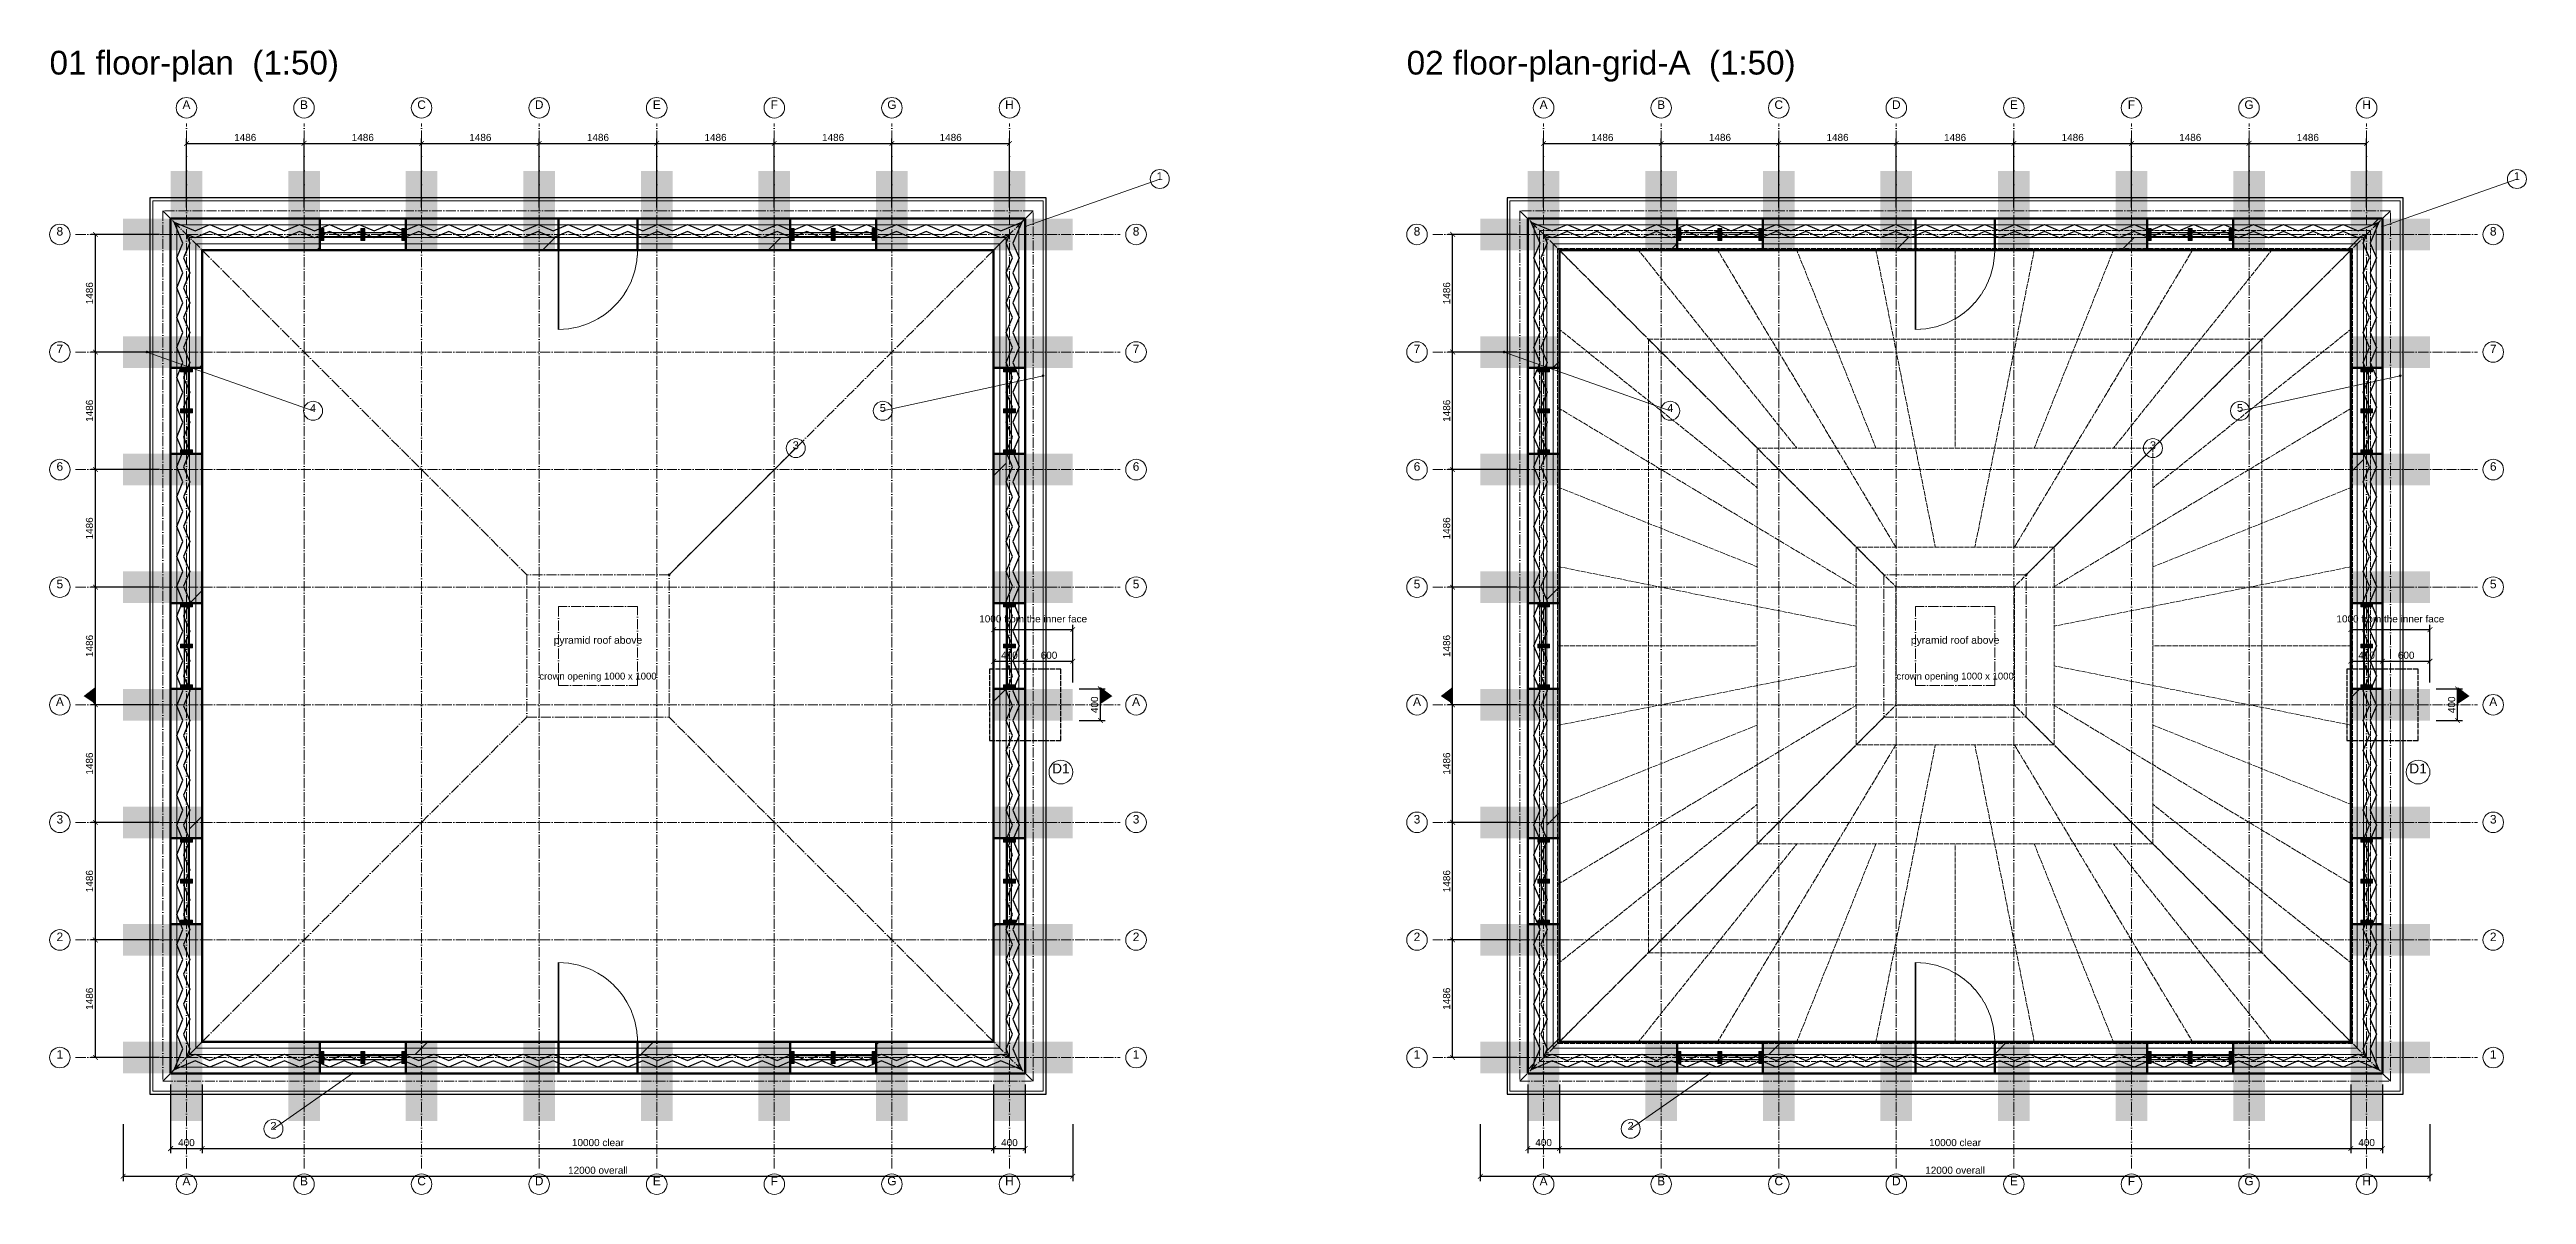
# Model space of a CAD drawing. Header units: millimetres. Extents: x 0 to 157867, y -2 to 14466.
# Drawn here: x 0 to 31300, y 0 to 14466 of the extents above; entities that cross this region are included whole.
import ezdxf
from ezdxf.enums import TextEntityAlignment as Align

# ---------------------------------------------------------------- set-up
doc = ezdxf.new("R2010")
doc.units = ezdxf.units.MM
doc.linetypes.add('DASHDOT', pattern=[3.556, 2.54, -0.508, 0, -0.508])
doc.linetypes.add('DASHED', pattern=[1.524, 1.27, -0.254])
for name, color, linetype, lineweight in [('ANNOTATION', 4, 'CONTINUOUS', 18), ('BACKGROUND', 9, 'CONTINUOUS', 13), ('BUTTRESS-SOLID', 7, 'CONTINUOUS', 25), ('DIMS', 3, 'CONTINUOUS', 18), ('HATCH-PRINTED', 7, 'CONTINUOUS', 9), ('HIDDEN-AXIS', 8, 'DASHED', 18), ('LINES', 7, 'CONTINUOUS', 25), ('OUTLINE-CUT', 7, 'CONTINUOUS', 50), ('OUTLINE-FINE', 7, 'CONTINUOUS', 25), ('PRINTED-BEAD', 7, 'CONTINUOUS', 25), ('SHEET-LABELS', 2, 'Continuous', 25), ('TEXT', 7, 'CONTINUOUS', 18)]:
    doc.layers.add(name, color=color, linetype=linetype, lineweight=lineweight)
doc.styles.get("Standard").update_dxf_attribs({"font": 'arial.ttf'})
doc.dimstyles.new('PYR-1-50', dxfattribs={"dimscale": 50, "dimtxt": 1.8, "dimasz": 1.2, "dimexe": 1.2, "dimexo": 0.8, "dimgap": 0.6, "dimtad": 1, "dimdec": 0, "dimtxsty": 'Standard', "dimblk": 'ARCHTICK', "dimcen": 2.5, "dimclrd": 3, "dimclre": 3, "dimclrt": 7, "dimazin": 3, "dimtfac": 1, "dimtmove": 0, "dimatfit": 3})
pattern_1 = [(45, (0, 0), (-1425.35, 1425.35), [])]

msp = doc.modelspace()

# ---------------------------------------------------------------- texts
at = {"layer": 'ANNOTATION', "ltscale": 50}
for s, height, p in [('A', 107.6, (1730, 13683.2)), ('B', 107.6, (3215.7, 13683.2)), ('C', 107.6, (4701.4, 13683.2)), ('D', 107.6, (6187.1, 13683.2)), ('E', 107.6, (7672.9, 13683.2)), ('F', 107.6, (9158.6, 13683.2)), ('G', 107.6, (10644.3, 13683.2)), ('H', 107.6, (12130, 13683.2)), ('A', 107.6, (18880, 13683.2)), ('B', 107.6, (20365.7, 13683.2)), ('C', 107.6, (21851.4, 13683.2)), ('D', 107.6, (23337.1, 13683.2)), ('E', 107.6, (24822.9, 13683.2)), ('F', 107.6, (26308.6, 13683.2)), ('G', 107.6, (27794.3, 13683.2)), ('H', 107.6, (29280, 13683.2)), ('1', 99.4, (14030, 12786.8)), ('1', 99.4, (31180, 12786.8)), ('8', 107.6, (130, 12083.2)), ('8', 107.6, (13730, 12083.2)), ('8', 107.6, (17280, 12083.2)), ('8', 107.6, (30880, 12083.2)), ('7', 107.6, (130, 10597.5)), ('7', 107.6, (13730, 10597.5)), ('7', 107.6, (17280, 10597.5)), ('7', 107.6, (30880, 10597.5)), ('4', 99.4, (3330, 9858.2)), ('5', 99.4, (10530, 9858.2)), ('4', 99.4, (20480, 9858.2)), ('5', 99.4, (27680, 9858.2)), ('3', 99.4, (9430, 9386.8)), ('3', 99.4, (26580, 9386.8)), ('6', 107.6, (130, 9111.8)), ('6', 107.6, (13730, 9111.8)), ('6', 107.6, (17280, 9111.8)), ('6', 107.6, (30880, 9111.8)), ('5', 107.6, (130, 7626.1)), ('5', 107.6, (13730, 7626.1)), ('5', 107.6, (17280, 7626.1)), ('5', 107.6, (30880, 7626.1)), ('A', 107.6, (130, 6140.3)), ('A', 107.6, (13730, 6140.3)), ('A', 107.6, (17280, 6140.3)), ('A', 107.6, (30880, 6140.3)), ('D1', 124.2, (12780, 5283.1)), ('D1', 124.2, (29930, 5283.1)), ('3', 107.6, (130, 4654.6)), ('3', 107.6, (13730, 4654.6)), ('3', 107.6, (17280, 4654.6)), ('3', 107.6, (30880, 4654.6)), ('2', 107.6, (130, 3168.9)), ('2', 107.6, (13730, 3168.9)), ('2', 107.6, (17280, 3168.9)), ('2', 107.6, (30880, 3168.9)), ('1', 107.6, (130, 1683.2)), ('1', 107.6, (13730, 1683.2)), ('1', 107.6, (17280, 1683.2)), ('1', 107.6, (30880, 1683.2)), ('2', 99.4, (2830, 786.8)), ('2', 99.4, (19980, 786.8)), ('A', 107.6, (1730, 83.2)), ('B', 107.6, (3215.7, 83.2)), ('C', 107.6, (4701.4, 83.2)), ('D', 107.6, (6187.1, 83.2)), ('E', 107.6, (7672.9, 83.2)), ('F', 107.6, (9158.6, 83.2)), ('G', 107.6, (10644.3, 83.2)), ('H', 107.6, (12130, 83.2)), ('A', 107.6, (18880, 83.2)), ('B', 107.6, (20365.7, 83.2)), ('C', 107.6, (21851.4, 83.2)), ('D', 107.6, (23337.1, 83.2)), ('E', 107.6, (24822.9, 83.2)), ('F', 107.6, (26308.6, 83.2)), ('G', 107.6, (27794.3, 83.2)), ('H', 107.6, (29280, 83.2))]:
    msp.add_text(s, height=height, dxfattribs=at).set_placement(p, align=Align.BOTTOM_CENTER)
at = {"layer": 'SHEET-LABELS'}
for s, p in [('01 floor-plan  (1:50)', (0, 14060)), ('02 floor-plan-grid-A  (1:50)', (17150, 14060))]:
    msp.add_text(s, height=300, dxfattribs=at).set_placement(p, align=Align.BOTTOM_LEFT)
at = {"layer": 'TEXT', "ltscale": 50}
for s, height, p in [('pyramid roof above', 93.6, (6930, 6930)), ('pyramid roof above', 93.6, (24080, 6930)), ('crown opening 1000 x 1000', 86.4, (6930, 6480)), ('crown opening 1000 x 1000', 86.4, (24080, 6480))]:
    msp.add_text(s, height=height, dxfattribs=at).set_placement(p, align=Align.BOTTOM_CENTER)

# ---------------------------------------------------------------- blocks, each defined once
blk = doc.blocks.new('_ARCHTICK')
at = {"color": 0, "linetype": 'BYBLOCK', "const_width": 0.15}
blk.add_lwpolyline([(-0.5, -0.5), (0.5, 0.5)], dxfattribs=at)

# ---------------------------------------------------------------- dimensions: what is measured, and where the dimension line sits
at = {"layer": 'DIMS'}
for base, p1, p2 in [((1730, 13280), (1730, 12430), (3215.7, 12430)), ((3215.7, 13280), (3215.7, 12430), (4701.4, 12430)), ((4701.4, 13280), (4701.4, 12430), (6187.1, 12430)), ((6187.1, 13280), (6187.1, 12430), (7672.9, 12430)), ((7672.9, 13280), (7672.9, 12430), (9158.6, 12430)), ((9158.6, 13280), (9158.6, 12430), (10644.3, 12430)), ((10644.3, 13280), (10644.3, 12430), (12130, 12430)), ((18880, 13280), (18880, 12430), (20365.7, 12430)), ((20365.7, 13280), (20365.7, 12430), (21851.4, 12430)), ((21851.4, 13280), (21851.4, 12430), (23337.1, 12430)), ((23337.1, 13280), (23337.1, 12430), (24822.9, 12430)), ((24822.9, 13280), (24822.9, 12430), (26308.6, 12430)), ((26308.6, 13280), (26308.6, 12430), (27794.3, 12430)), ((27794.3, 13280), (27794.3, 12430), (29280, 12430)), ((11930, 6737.1), (11930, 6427.1), (12330, 6427.1)), ((12330, 6737.1), (12330, 6427.1), (12930, 6427.1)), ((29080, 6737.1), (29080, 6427.1), (29480, 6427.1)), ((29480, 6737.1), (29480, 6427.1), (30080, 6427.1)), ((1530, 580), (1530, 1430), (1930, 1430)), ((11930, 580), (11930, 1430), (12330, 1430)), ((18680, 580), (18680, 1430), (19080, 1430)), ((29080, 580), (29080, 1430), (29480, 1430))]:
    msp.add_linear_dim(base=base, p1=p1, p2=p2, dimstyle='PYR-1-50', dxfattribs=at).render()
for base, p1, p2 in [((580, 10644.3), (1430, 10644.3), (1430, 12130)), ((17730, 10644.3), (18580, 10644.3), (18580, 12130)), ((580, 9158.6), (1430, 9158.6), (1430, 10644.3)), ((17730, 9158.6), (18580, 9158.6), (18580, 10644.3)), ((580, 7672.9), (1430, 7672.9), (1430, 9158.6)), ((17730, 7672.9), (18580, 7672.9), (18580, 9158.6)), ((580, 6187.1), (1430, 6187.1), (1430, 7672.9)), ((17730, 6187.1), (18580, 6187.1), (18580, 7672.9)), ((13280, 5987.1), (12970, 5987.1), (12970, 6387.1)), ((30430, 5987.1), (30120, 5987.1), (30120, 6387.1)), ((580, 4701.4), (1430, 4701.4), (1430, 6187.1)), ((17730, 4701.4), (18580, 4701.4), (18580, 6187.1)), ((580, 3215.7), (1430, 3215.7), (1430, 4701.4)), ((17730, 3215.7), (18580, 3215.7), (18580, 4701.4)), ((580, 1730), (1430, 1730), (1430, 3215.7)), ((17730, 1730), (18580, 1730), (18580, 3215.7))]:
    msp.add_linear_dim(base=base, p1=p1, p2=p2, angle=90, dimstyle='PYR-1-50', dxfattribs=at).render()
for base, p1, p2, text in [((11930, 7137.1), (11930, 6737.1), (12930, 6737.1), '<> from the inner face'), ((29080, 7137.1), (29080, 6737.1), (30080, 6737.1), '<> from the inner face'), ((1930, 580), (1930, 1430), (11930, 1430), '<> clear'), ((19080, 580), (19080, 1430), (29080, 1430), '<> clear'), ((930, 230), (930, 930), (12930, 930), '<> overall'), ((18080, 230), (18080, 930), (30080, 930), '<> overall')]:
    msp.add_linear_dim(base=base, p1=p1, p2=p2, text=text, dimstyle='PYR-1-50', dxfattribs=at).render()

# ---------------------------------------------------------------- hatches: boundary and pattern name
at = {"layer": 'ANNOTATION', "ltscale": 50}
h = msp.add_hatch(color=7, dxfattribs=at)
h.dxf.hatch_style = 1
edge = h.paths.add_edge_path()
edge.add_arc((12330, 12230), 17.5, 0, 360)
h = msp.add_hatch(color=7, dxfattribs=at)
h.dxf.hatch_style = 1
edge = h.paths.add_edge_path()
edge.add_arc((29480, 12230), 17.5, 0, 360)
h = msp.add_hatch(color=7, dxfattribs=at)
h.dxf.hatch_style = 1
edge = h.paths.add_edge_path()
edge.add_arc((1230, 10644.3), 17.5, 0, 360)
h = msp.add_hatch(color=7, dxfattribs=at)
h.dxf.hatch_style = 1
edge = h.paths.add_edge_path()
edge.add_arc((18380, 10644.3), 17.5, 0, 360)
h = msp.add_hatch(color=7, dxfattribs=at)
h.dxf.hatch_style = 1
edge = h.paths.add_edge_path()
edge.add_arc((12555, 10344.3), 17.5, 0, 360)
h = msp.add_hatch(color=7, dxfattribs=at)
h.dxf.hatch_style = 1
edge = h.paths.add_edge_path()
edge.add_arc((29705, 10344.3), 17.5, 0, 360)
h = msp.add_hatch(color=7, dxfattribs=at)
h.dxf.hatch_style = 1
edge = h.paths.add_edge_path()
edge.add_arc((7830, 7830), 17.5, 0, 360)
h = msp.add_hatch(color=7, dxfattribs=at)
h.dxf.hatch_style = 1
edge = h.paths.add_edge_path()
edge.add_arc((24980, 7830), 17.5, 0, 360)
h = msp.add_hatch(color=7, dxfattribs=at)
h.dxf.hatch_style = 1
h.paths.add_polyline_path([(580, 6197.1), (580, 6412.1), (430, 6297.1)])
h = msp.add_hatch(color=7, dxfattribs=at)
h.dxf.hatch_style = 1
h.paths.add_polyline_path([(13280, 6197.1), (13280, 6412.1), (13430, 6297.1)])
h = msp.add_hatch(color=7, dxfattribs=at)
h.dxf.hatch_style = 1
h.paths.add_polyline_path([(17730, 6197.1), (17730, 6412.1), (17580, 6297.1)])
h = msp.add_hatch(color=7, dxfattribs=at)
h.dxf.hatch_style = 1
h.paths.add_polyline_path([(30430, 6197.1), (30430, 6412.1), (30580, 6297.1)])
h = msp.add_hatch(color=7, dxfattribs=at)
h.dxf.hatch_style = 1
edge = h.paths.add_edge_path()
edge.add_arc((3830, 1530), 17.5, 0, 360)
h = msp.add_hatch(color=7, dxfattribs=at)
h.dxf.hatch_style = 1
edge = h.paths.add_edge_path()
edge.add_arc((20980, 1530), 17.5, 0, 360)
at = {"layer": 'BUTTRESS-SOLID', "ltscale": 50}
h = msp.add_hatch(color=7, dxfattribs=at)
h.dxf.hatch_style = 1
h.paths.add_polyline_path([(1530, 11930), (1530, 12930), (1930, 12930), (1930, 11930)])
h = msp.add_hatch(color=7, dxfattribs=at)
h.dxf.hatch_style = 1
h.paths.add_polyline_path([(3415.7, 12930), (3415.7, 12335), (3415.7, 12335), (3415.7, 11930), (3015.7, 11930), (3015.7, 12930)])
h = msp.add_hatch(color=7, dxfattribs=at)
h.dxf.hatch_style = 1
h.paths.add_polyline_path([(4901.4, 12930), (4901.4, 11930), (4501.4, 11930), (4501.4, 12335), (4501.4, 12930)])
h = msp.add_hatch(color=7, dxfattribs=at)
h.dxf.hatch_style = 1
h.paths.add_polyline_path([(5987.1, 11930), (5987.1, 12930), (6387.1, 12930), (6387.1, 11930)])
h = msp.add_hatch(color=7, dxfattribs=at)
h.dxf.hatch_style = 1
h.paths.add_polyline_path([(7472.9, 11930), (7472.9, 12930), (7872.9, 12930), (7872.9, 11930)])
h = msp.add_hatch(color=7, dxfattribs=at)
h.dxf.hatch_style = 1
h.paths.add_polyline_path([(9358.6, 12335), (9358.6, 11930), (8958.6, 11930), (8958.6, 12930), (9358.6, 12930)])
h = msp.add_hatch(color=7, dxfattribs=at)
h.dxf.hatch_style = 1
h.paths.add_polyline_path([(10844.3, 11930), (10444.3, 11930), (10444.3, 12335), (10444.3, 12930), (10844.3, 12930)])
h = msp.add_hatch(color=7, dxfattribs=at)
h.dxf.hatch_style = 1
h.paths.add_polyline_path([(11930, 11930), (11930, 12930), (12330, 12930), (12330, 11930)])
h = msp.add_hatch(color=7, dxfattribs=at)
h.dxf.hatch_style = 1
h.paths.add_polyline_path([(18680, 11930), (18680, 12930), (19080, 12930), (19080, 11930)])
h = msp.add_hatch(color=7, dxfattribs=at)
h.dxf.hatch_style = 1
h.paths.add_polyline_path([(20565.7, 12930), (20565.7, 12335), (20565.7, 12335), (20565.7, 11930), (20165.7, 11930), (20165.7, 12930)])
h = msp.add_hatch(color=7, dxfattribs=at)
h.dxf.hatch_style = 1
h.paths.add_polyline_path([(22051.4, 12930), (22051.4, 11930), (21651.4, 11930), (21651.4, 12335), (21651.4, 12930)])
h = msp.add_hatch(color=7, dxfattribs=at)
h.dxf.hatch_style = 1
h.paths.add_polyline_path([(23137.1, 11930), (23137.1, 12930), (23537.1, 12930), (23537.1, 11930)])
h = msp.add_hatch(color=7, dxfattribs=at)
h.dxf.hatch_style = 1
h.paths.add_polyline_path([(24622.9, 11930), (24622.9, 12930), (25022.9, 12930), (25022.9, 11930)])
h = msp.add_hatch(color=7, dxfattribs=at)
h.dxf.hatch_style = 1
h.paths.add_polyline_path([(26508.6, 12335), (26508.6, 11930), (26108.6, 11930), (26108.6, 12930), (26508.6, 12930)])
h = msp.add_hatch(color=7, dxfattribs=at)
h.dxf.hatch_style = 1
h.paths.add_polyline_path([(27994.3, 11930), (27594.3, 11930), (27594.3, 12335), (27594.3, 12930), (27994.3, 12930)])
h = msp.add_hatch(color=7, dxfattribs=at)
h.dxf.hatch_style = 1
h.paths.add_polyline_path([(29080, 11930), (29080, 12930), (29480, 12930), (29480, 11930)])
h = msp.add_hatch(color=7, dxfattribs=at)
h.dxf.hatch_style = 1
h.paths.add_polyline_path([(930, 11930), (930, 12330), (1930, 12330), (1930, 11930)])
h = msp.add_hatch(color=7, dxfattribs=at)
h.dxf.hatch_style = 1
h.paths.add_polyline_path([(11930, 11930), (11930, 12330), (12930, 12330), (12930, 11930)])
h = msp.add_hatch(color=7, dxfattribs=at)
h.dxf.hatch_style = 1
h.paths.add_polyline_path([(18080, 11930), (18080, 12330), (19080, 12330), (19080, 11930)])
h = msp.add_hatch(color=7, dxfattribs=at)
h.dxf.hatch_style = 1
h.paths.add_polyline_path([(29080, 11930), (29080, 12330), (30080, 12330), (30080, 11930)])
h = msp.add_hatch(color=7, dxfattribs=at)
h.dxf.hatch_style = 1
h.paths.add_polyline_path([(3415.7, 12055), (3415.7, 12205), (3465.7, 12205), (3465.7, 12055)])
h = msp.add_hatch(color=7, dxfattribs=at)
h.dxf.hatch_style = 1
h.paths.add_polyline_path([(3933.6, 12055), (3933.6, 12205), (3983.6, 12205), (3983.6, 12055)])
h = msp.add_hatch(color=7, dxfattribs=at)
h.dxf.hatch_style = 1
h.paths.add_polyline_path([(4451.4, 12055), (4451.4, 12205), (4501.4, 12205), (4501.4, 12055)])
h = msp.add_hatch(color=7, dxfattribs=at)
h.dxf.hatch_style = 1
h.paths.add_polyline_path([(9408.6, 12205), (9408.6, 12055), (9358.6, 12055), (9358.6, 12205)])
h = msp.add_hatch(color=7, dxfattribs=at)
h.dxf.hatch_style = 1
h.paths.add_polyline_path([(9926.4, 12205), (9926.4, 12055), (9876.4, 12055), (9876.4, 12205)])
h = msp.add_hatch(color=7, dxfattribs=at)
h.dxf.hatch_style = 1
h.paths.add_polyline_path([(10444.3, 12205), (10444.3, 12055), (10394.3, 12055), (10394.3, 12205)])
h = msp.add_hatch(color=7, dxfattribs=at)
h.dxf.hatch_style = 1
h.paths.add_polyline_path([(20565.7, 12055), (20565.7, 12205), (20615.7, 12205), (20615.7, 12055)])
h = msp.add_hatch(color=7, dxfattribs=at)
h.dxf.hatch_style = 1
h.paths.add_polyline_path([(21083.6, 12055), (21083.6, 12205), (21133.6, 12205), (21133.6, 12055)])
h = msp.add_hatch(color=7, dxfattribs=at)
h.dxf.hatch_style = 1
h.paths.add_polyline_path([(21601.4, 12055), (21601.4, 12205), (21651.4, 12205), (21651.4, 12055)])
h = msp.add_hatch(color=7, dxfattribs=at)
h.dxf.hatch_style = 1
h.paths.add_polyline_path([(26558.6, 12205), (26558.6, 12055), (26508.6, 12055), (26508.6, 12205)])
h = msp.add_hatch(color=7, dxfattribs=at)
h.dxf.hatch_style = 1
h.paths.add_polyline_path([(27076.4, 12205), (27076.4, 12055), (27026.4, 12055), (27026.4, 12205)])
h = msp.add_hatch(color=7, dxfattribs=at)
h.dxf.hatch_style = 1
h.paths.add_polyline_path([(27594.3, 12205), (27594.3, 12055), (27544.3, 12055), (27544.3, 12205)])
h = msp.add_hatch(color=7, dxfattribs=at)
h.dxf.hatch_style = 1
h.paths.add_polyline_path([(1525, 10444.3), (930, 10444.3), (930, 10844.3), (1930, 10844.3), (1930, 10444.3)])
h = msp.add_hatch(color=7, dxfattribs=at)
h.dxf.hatch_style = 1
h.paths.add_polyline_path([(12335, 10444.3), (11930, 10444.3), (11930, 10844.3), (12930, 10844.3), (12930, 10444.3)])
h = msp.add_hatch(color=7, dxfattribs=at)
h.dxf.hatch_style = 1
h.paths.add_polyline_path([(18675, 10444.3), (18080, 10444.3), (18080, 10844.3), (19080, 10844.3), (19080, 10444.3)])
h = msp.add_hatch(color=7, dxfattribs=at)
h.dxf.hatch_style = 1
h.paths.add_polyline_path([(29485, 10444.3), (29080, 10444.3), (29080, 10844.3), (30080, 10844.3), (30080, 10444.3)])
h = msp.add_hatch(color=7, dxfattribs=at)
h.dxf.hatch_style = 1
h.paths.add_polyline_path([(1805, 10394.3), (1805, 10444.3), (1655, 10444.3), (1655, 10394.3)])
h = msp.add_hatch(color=7, dxfattribs=at)
h.dxf.hatch_style = 1
h.paths.add_polyline_path([(12205, 10394.3), (12055, 10394.3), (12055, 10444.3), (12205, 10444.3)])
h = msp.add_hatch(color=7, dxfattribs=at)
h.dxf.hatch_style = 1
h.paths.add_polyline_path([(18955, 10394.3), (18955, 10444.3), (18805, 10444.3), (18805, 10394.3)])
h = msp.add_hatch(color=7, dxfattribs=at)
h.dxf.hatch_style = 1
h.paths.add_polyline_path([(29355, 10394.3), (29205, 10394.3), (29205, 10444.3), (29355, 10444.3)])
h = msp.add_hatch(color=7, dxfattribs=at)
h.dxf.hatch_style = 1
h.paths.add_polyline_path([(1805, 9876.4), (1805, 9926.4), (1655, 9926.4), (1655, 9876.4)])
h = msp.add_hatch(color=7, dxfattribs=at)
h.dxf.hatch_style = 1
h.paths.add_polyline_path([(12205, 9876.4), (12055, 9876.4), (12055, 9926.4), (12205, 9926.4)])
h = msp.add_hatch(color=7, dxfattribs=at)
h.dxf.hatch_style = 1
h.paths.add_polyline_path([(18955, 9876.4), (18955, 9926.4), (18805, 9926.4), (18805, 9876.4)])
h = msp.add_hatch(color=7, dxfattribs=at)
h.dxf.hatch_style = 1
h.paths.add_polyline_path([(29355, 9876.4), (29205, 9876.4), (29205, 9926.4), (29355, 9926.4)])
h = msp.add_hatch(color=7, dxfattribs=at)
h.dxf.hatch_style = 1
h.paths.add_polyline_path([(1805, 9358.6), (1805, 9408.6), (1655, 9408.6), (1655, 9358.6)])
h = msp.add_hatch(color=7, dxfattribs=at)
h.dxf.hatch_style = 1
h.paths.add_polyline_path([(12205, 9358.6), (12055, 9358.6), (12055, 9408.6), (12205, 9408.6)])
h = msp.add_hatch(color=7, dxfattribs=at)
h.dxf.hatch_style = 1
h.paths.add_polyline_path([(18955, 9358.6), (18955, 9408.6), (18805, 9408.6), (18805, 9358.6)])
h = msp.add_hatch(color=7, dxfattribs=at)
h.dxf.hatch_style = 1
h.paths.add_polyline_path([(29355, 9358.6), (29205, 9358.6), (29205, 9408.6), (29355, 9408.6)])
h = msp.add_hatch(color=7, dxfattribs=at)
h.dxf.hatch_style = 1
h.paths.add_polyline_path([(930, 8958.6), (930, 9358.6), (1525, 9358.6), (1930, 9358.6), (1930, 8958.6)])
h = msp.add_hatch(color=7, dxfattribs=at)
h.dxf.hatch_style = 1
h.paths.add_polyline_path([(12930, 8958.6), (11930, 8958.6), (11930, 9358.6), (12335, 9358.6), (12930, 9358.6)])
h = msp.add_hatch(color=7, dxfattribs=at)
h.dxf.hatch_style = 1
h.paths.add_polyline_path([(18080, 8958.6), (18080, 9358.6), (18675, 9358.6), (19080, 9358.6), (19080, 8958.6)])
h = msp.add_hatch(color=7, dxfattribs=at)
h.dxf.hatch_style = 1
h.paths.add_polyline_path([(30080, 8958.6), (29080, 8958.6), (29080, 9358.6), (29485, 9358.6), (30080, 9358.6)])
h = msp.add_hatch(color=7, dxfattribs=at)
h.dxf.hatch_style = 1
h.paths.add_polyline_path([(1525, 7472.9), (930, 7472.9), (930, 7872.9), (1930, 7872.9), (1930, 7472.9)])
h = msp.add_hatch(color=7, dxfattribs=at)
h.dxf.hatch_style = 1
h.paths.add_polyline_path([(12930, 7472.9), (12335, 7472.9), (11930, 7472.9), (11930, 7872.9), (12930, 7872.9)])
h = msp.add_hatch(color=7, dxfattribs=at)
h.dxf.hatch_style = 1
h.paths.add_polyline_path([(18675, 7472.9), (18080, 7472.9), (18080, 7872.9), (19080, 7872.9), (19080, 7472.9)])
h = msp.add_hatch(color=7, dxfattribs=at)
h.dxf.hatch_style = 1
h.paths.add_polyline_path([(30080, 7472.9), (29485, 7472.9), (29080, 7472.9), (29080, 7872.9), (30080, 7872.9)])
h = msp.add_hatch(color=7, dxfattribs=at)
h.dxf.hatch_style = 1
h.paths.add_polyline_path([(1655, 7422.9), (1655, 7472.9), (1805, 7472.9), (1805, 7422.9)])
h = msp.add_hatch(color=7, dxfattribs=at)
h.dxf.hatch_style = 1
h.paths.add_polyline_path([(12055, 7422.9), (12055, 7472.9), (12205, 7472.9), (12205, 7422.9)])
h = msp.add_hatch(color=7, dxfattribs=at)
h.dxf.hatch_style = 1
h.paths.add_polyline_path([(18805, 7422.9), (18805, 7472.9), (18955, 7472.9), (18955, 7422.9)])
h = msp.add_hatch(color=7, dxfattribs=at)
h.dxf.hatch_style = 1
h.paths.add_polyline_path([(29205, 7422.9), (29205, 7472.9), (29355, 7472.9), (29355, 7422.9)])
h = msp.add_hatch(color=7, dxfattribs=at)
h.dxf.hatch_style = 1
h.paths.add_polyline_path([(1655, 6905), (1655, 6955), (1805, 6955), (1805, 6905)])
h = msp.add_hatch(color=7, dxfattribs=at)
h.dxf.hatch_style = 1
h.paths.add_polyline_path([(12055, 6905), (12055, 6955), (12205, 6955), (12205, 6905)])
h = msp.add_hatch(color=7, dxfattribs=at)
h.dxf.hatch_style = 1
h.paths.add_polyline_path([(18805, 6905), (18805, 6955), (18955, 6955), (18955, 6905)])
h = msp.add_hatch(color=7, dxfattribs=at)
h.dxf.hatch_style = 1
h.paths.add_polyline_path([(29205, 6905), (29205, 6955), (29355, 6955), (29355, 6905)])
h = msp.add_hatch(color=7, dxfattribs=at)
h.dxf.hatch_style = 1
h.paths.add_polyline_path([(930, 5987.1), (930, 6387.1), (1525, 6387.1), (1930, 6387.1), (1930, 5987.1)])
h = msp.add_hatch(color=7, dxfattribs=at)
h.dxf.hatch_style = 1
h.paths.add_polyline_path([(1655, 6387.1), (1655, 6437.1), (1805, 6437.1), (1805, 6387.1)])
h = msp.add_hatch(color=7, dxfattribs=at)
h.dxf.hatch_style = 1
h.paths.add_polyline_path([(12930, 5987.1), (11930, 5987.1), (11930, 6387.1), (12335, 6387.1), (12930, 6387.1)])
h = msp.add_hatch(color=7, dxfattribs=at)
h.dxf.hatch_style = 1
h.paths.add_polyline_path([(12055, 6387.1), (12055, 6437.1), (12205, 6437.1), (12205, 6387.1)])
h = msp.add_hatch(color=7, dxfattribs=at)
h.dxf.hatch_style = 1
h.paths.add_polyline_path([(18080, 5987.1), (18080, 6387.1), (18675, 6387.1), (19080, 6387.1), (19080, 5987.1)])
h = msp.add_hatch(color=7, dxfattribs=at)
h.dxf.hatch_style = 1
h.paths.add_polyline_path([(18805, 6387.1), (18805, 6437.1), (18955, 6437.1), (18955, 6387.1)])
h = msp.add_hatch(color=7, dxfattribs=at)
h.dxf.hatch_style = 1
h.paths.add_polyline_path([(30080, 5987.1), (29080, 5987.1), (29080, 6387.1), (29485, 6387.1), (30080, 6387.1)])
h = msp.add_hatch(color=7, dxfattribs=at)
h.dxf.hatch_style = 1
h.paths.add_polyline_path([(29205, 6387.1), (29205, 6437.1), (29355, 6437.1), (29355, 6387.1)])
h = msp.add_hatch(color=7, dxfattribs=at)
h.dxf.hatch_style = 1
h.paths.add_polyline_path([(1525, 4501.4), (930, 4501.4), (930, 4901.4), (1930, 4901.4), (1930, 4501.4)])
h = msp.add_hatch(color=7, dxfattribs=at)
h.dxf.hatch_style = 1
h.paths.add_polyline_path([(12930, 4501.4), (12335, 4501.4), (11930, 4501.4), (11930, 4901.4), (12930, 4901.4)])
h = msp.add_hatch(color=7, dxfattribs=at)
h.dxf.hatch_style = 1
h.paths.add_polyline_path([(18675, 4501.4), (18080, 4501.4), (18080, 4901.4), (19080, 4901.4), (19080, 4501.4)])
h = msp.add_hatch(color=7, dxfattribs=at)
h.dxf.hatch_style = 1
h.paths.add_polyline_path([(30080, 4501.4), (29485, 4501.4), (29080, 4501.4), (29080, 4901.4), (30080, 4901.4)])
h = msp.add_hatch(color=7, dxfattribs=at)
h.dxf.hatch_style = 1
h.paths.add_polyline_path([(1655, 4501.4), (1805, 4501.4), (1805, 4451.4), (1655, 4451.4)])
h = msp.add_hatch(color=7, dxfattribs=at)
h.dxf.hatch_style = 1
h.paths.add_polyline_path([(12055, 4501.4), (12205, 4501.4), (12205, 4451.4), (12055, 4451.4)])
h = msp.add_hatch(color=7, dxfattribs=at)
h.dxf.hatch_style = 1
h.paths.add_polyline_path([(18805, 4501.4), (18955, 4501.4), (18955, 4451.4), (18805, 4451.4)])
h = msp.add_hatch(color=7, dxfattribs=at)
h.dxf.hatch_style = 1
h.paths.add_polyline_path([(29205, 4501.4), (29355, 4501.4), (29355, 4451.4), (29205, 4451.4)])
h = msp.add_hatch(color=7, dxfattribs=at)
h.dxf.hatch_style = 1
h.paths.add_polyline_path([(1655, 3983.6), (1805, 3983.6), (1805, 3933.6), (1655, 3933.6)])
h = msp.add_hatch(color=7, dxfattribs=at)
h.dxf.hatch_style = 1
h.paths.add_polyline_path([(12055, 3983.6), (12205, 3983.6), (12205, 3933.6), (12055, 3933.6)])
h = msp.add_hatch(color=7, dxfattribs=at)
h.dxf.hatch_style = 1
h.paths.add_polyline_path([(18805, 3983.6), (18955, 3983.6), (18955, 3933.6), (18805, 3933.6)])
h = msp.add_hatch(color=7, dxfattribs=at)
h.dxf.hatch_style = 1
h.paths.add_polyline_path([(29205, 3983.6), (29355, 3983.6), (29355, 3933.6), (29205, 3933.6)])
h = msp.add_hatch(color=7, dxfattribs=at)
h.dxf.hatch_style = 1
h.paths.add_polyline_path([(1655, 3465.7), (1805, 3465.7), (1805, 3415.7), (1655, 3415.7)])
h = msp.add_hatch(color=7, dxfattribs=at)
h.dxf.hatch_style = 1
h.paths.add_polyline_path([(12055, 3465.7), (12205, 3465.7), (12205, 3415.7), (12055, 3415.7)])
h = msp.add_hatch(color=7, dxfattribs=at)
h.dxf.hatch_style = 1
h.paths.add_polyline_path([(18805, 3465.7), (18955, 3465.7), (18955, 3415.7), (18805, 3415.7)])
h = msp.add_hatch(color=7, dxfattribs=at)
h.dxf.hatch_style = 1
h.paths.add_polyline_path([(29205, 3465.7), (29355, 3465.7), (29355, 3415.7), (29205, 3415.7)])
h = msp.add_hatch(color=7, dxfattribs=at)
h.dxf.hatch_style = 1
h.paths.add_polyline_path([(1930, 3415.7), (1930, 3015.7), (930, 3015.7), (930, 3415.7), (1525, 3415.7), (1525, 3415.7)])
h = msp.add_hatch(color=7, dxfattribs=at)
h.dxf.hatch_style = 1
h.paths.add_polyline_path([(12930, 3415.7), (12930, 3015.7), (11930, 3015.7), (11930, 3415.7), (12335, 3415.7), (12335, 3415.7)])
h = msp.add_hatch(color=7, dxfattribs=at)
h.dxf.hatch_style = 1
h.paths.add_polyline_path([(19080, 3415.7), (19080, 3015.7), (18080, 3015.7), (18080, 3415.7), (18675, 3415.7), (18675, 3415.7)])
h = msp.add_hatch(color=7, dxfattribs=at)
h.dxf.hatch_style = 1
h.paths.add_polyline_path([(30080, 3415.7), (30080, 3015.7), (29080, 3015.7), (29080, 3415.7), (29485, 3415.7), (29485, 3415.7)])
h = msp.add_hatch(color=7, dxfattribs=at)
h.dxf.hatch_style = 1
h.paths.add_polyline_path([(930, 1530), (930, 1930), (1930, 1930), (1930, 1530)])
h = msp.add_hatch(color=7, dxfattribs=at)
h.dxf.hatch_style = 1
h.paths.add_polyline_path([(1530, 930), (1530, 1930), (1930, 1930), (1930, 930)])
h = msp.add_hatch(color=7, dxfattribs=at)
h.dxf.hatch_style = 1
h.paths.add_polyline_path([(3415.7, 1525), (3415.7, 930), (3015.7, 930), (3015.7, 1930), (3415.7, 1930), (3415.7, 1525)])
h = msp.add_hatch(color=7, dxfattribs=at)
h.dxf.hatch_style = 1
h.paths.add_polyline_path([(4901.4, 930), (4501.4, 930), (4501.4, 1525), (4501.4, 1930), (4901.4, 1930)])
h = msp.add_hatch(color=7, dxfattribs=at)
h.dxf.hatch_style = 1
h.paths.add_polyline_path([(5987.1, 930), (5987.1, 1930), (6387.1, 1930), (6387.1, 930)])
h = msp.add_hatch(color=7, dxfattribs=at)
h.dxf.hatch_style = 1
h.paths.add_polyline_path([(7472.9, 930), (7472.9, 1930), (7872.9, 1930), (7872.9, 930)])
h = msp.add_hatch(color=7, dxfattribs=at)
h.dxf.hatch_style = 1
h.paths.add_polyline_path([(9358.6, 1930), (9358.6, 1525), (9358.6, 930), (8958.6, 930), (8958.6, 1930)])
h = msp.add_hatch(color=7, dxfattribs=at)
h.dxf.hatch_style = 1
h.paths.add_polyline_path([(10844.3, 1930), (10844.3, 930), (10444.3, 930), (10444.3, 1525), (10444.3, 1930)])
h = msp.add_hatch(color=7, dxfattribs=at)
h.dxf.hatch_style = 1
h.paths.add_polyline_path([(11930, 1530), (11930, 1930), (12930, 1930), (12930, 1530)])
h = msp.add_hatch(color=7, dxfattribs=at)
h.dxf.hatch_style = 1
h.paths.add_polyline_path([(11930, 930), (11930, 1930), (12330, 1930), (12330, 930)])
h = msp.add_hatch(color=7, dxfattribs=at)
h.dxf.hatch_style = 1
h.paths.add_polyline_path([(18080, 1530), (18080, 1930), (19080, 1930), (19080, 1530)])
h = msp.add_hatch(color=7, dxfattribs=at)
h.dxf.hatch_style = 1
h.paths.add_polyline_path([(18680, 930), (18680, 1930), (19080, 1930), (19080, 930)])
h = msp.add_hatch(color=7, dxfattribs=at)
h.dxf.hatch_style = 1
h.paths.add_polyline_path([(20565.7, 1525), (20565.7, 930), (20165.7, 930), (20165.7, 1930), (20565.7, 1930), (20565.7, 1525)])
h = msp.add_hatch(color=7, dxfattribs=at)
h.dxf.hatch_style = 1
h.paths.add_polyline_path([(22051.4, 930), (21651.4, 930), (21651.4, 1525), (21651.4, 1930), (22051.4, 1930)])
h = msp.add_hatch(color=7, dxfattribs=at)
h.dxf.hatch_style = 1
h.paths.add_polyline_path([(23137.1, 930), (23137.1, 1930), (23537.1, 1930), (23537.1, 930)])
h = msp.add_hatch(color=7, dxfattribs=at)
h.dxf.hatch_style = 1
h.paths.add_polyline_path([(24622.9, 930), (24622.9, 1930), (25022.9, 1930), (25022.9, 930)])
h = msp.add_hatch(color=7, dxfattribs=at)
h.dxf.hatch_style = 1
h.paths.add_polyline_path([(26508.6, 1930), (26508.6, 1525), (26508.6, 930), (26108.6, 930), (26108.6, 1930)])
h = msp.add_hatch(color=7, dxfattribs=at)
h.dxf.hatch_style = 1
h.paths.add_polyline_path([(27994.3, 1930), (27994.3, 930), (27594.3, 930), (27594.3, 1525), (27594.3, 1930)])
h = msp.add_hatch(color=7, dxfattribs=at)
h.dxf.hatch_style = 1
h.paths.add_polyline_path([(29080, 1530), (29080, 1930), (30080, 1930), (30080, 1530)])
h = msp.add_hatch(color=7, dxfattribs=at)
h.dxf.hatch_style = 1
h.paths.add_polyline_path([(29080, 930), (29080, 1930), (29480, 1930), (29480, 930)])
h = msp.add_hatch(color=7, dxfattribs=at)
h.dxf.hatch_style = 1
h.paths.add_polyline_path([(3415.7, 1655), (3415.7, 1805), (3465.7, 1805), (3465.7, 1655)])
h = msp.add_hatch(color=7, dxfattribs=at)
h.dxf.hatch_style = 1
h.paths.add_polyline_path([(3933.6, 1655), (3933.6, 1805), (3983.6, 1805), (3983.6, 1655)])
h = msp.add_hatch(color=7, dxfattribs=at)
h.dxf.hatch_style = 1
h.paths.add_polyline_path([(4451.4, 1655), (4451.4, 1805), (4501.4, 1805), (4501.4, 1655)])
h = msp.add_hatch(color=7, dxfattribs=at)
h.dxf.hatch_style = 1
h.paths.add_polyline_path([(9408.6, 1805), (9408.6, 1655), (9358.6, 1655), (9358.6, 1805)])
h = msp.add_hatch(color=7, dxfattribs=at)
h.dxf.hatch_style = 1
h.paths.add_polyline_path([(9926.4, 1805), (9926.4, 1655), (9876.4, 1655), (9876.4, 1805)])
h = msp.add_hatch(color=7, dxfattribs=at)
h.dxf.hatch_style = 1
h.paths.add_polyline_path([(10444.3, 1805), (10444.3, 1655), (10394.3, 1655), (10394.3, 1805)])
h = msp.add_hatch(color=7, dxfattribs=at)
h.dxf.hatch_style = 1
h.paths.add_polyline_path([(20565.7, 1655), (20565.7, 1805), (20615.7, 1805), (20615.7, 1655)])
h = msp.add_hatch(color=7, dxfattribs=at)
h.dxf.hatch_style = 1
h.paths.add_polyline_path([(21083.6, 1655), (21083.6, 1805), (21133.6, 1805), (21133.6, 1655)])
h = msp.add_hatch(color=7, dxfattribs=at)
h.dxf.hatch_style = 1
h.paths.add_polyline_path([(21601.4, 1655), (21601.4, 1805), (21651.4, 1805), (21651.4, 1655)])
h = msp.add_hatch(color=7, dxfattribs=at)
h.dxf.hatch_style = 1
h.paths.add_polyline_path([(26558.6, 1805), (26558.6, 1655), (26508.6, 1655), (26508.6, 1805)])
h = msp.add_hatch(color=7, dxfattribs=at)
h.dxf.hatch_style = 1
h.paths.add_polyline_path([(27076.4, 1805), (27076.4, 1655), (27026.4, 1655), (27026.4, 1805)])
h = msp.add_hatch(color=7, dxfattribs=at)
h.dxf.hatch_style = 1
h.paths.add_polyline_path([(27594.3, 1805), (27594.3, 1655), (27544.3, 1655), (27544.3, 1805)])
at = {"layer": 'HATCH-PRINTED', "ltscale": 50}
h = msp.add_hatch(dxfattribs=at)
h.set_pattern_fill('ANSI31', scale=25.19685)
h.set_pattern_definition(pattern_1)
h.paths.add_polyline_path([(2396.2, 12250), (2035.3, 12250), (2027.1, 12253.5), (2019, 12250), (1658.1, 12250), (1574.5, 12285.5), (1610, 12201.9), (1610, 11841), (1606.5, 11832.9), (1610, 11824.7), (1610, 11463.8), (1606.5, 11455.7), (1610, 11447.6), (1610, 11086.7), (1606.5, 11078.6), (1610, 11070.4), (1610, 10709.6), (1606.5, 10701.4), (1610, 10693.3), (1610, 10444.3), (1530, 10444.3), (1530, 12330), (3415.7, 12330), (3415.7, 12250), (3166.7, 12250), (3158.6, 12253.5), (3150.4, 12250), (2789.6, 12250), (2781.4, 12253.5), (2773.3, 12250), (2412.4, 12250), (2404.3, 12253.5)])
h = msp.add_hatch(dxfattribs=at)
h.set_pattern_fill('ANSI31', scale=25.19685)
h.set_pattern_definition(pattern_1)
h.paths.add_polyline_path([(5421.4, 12253.5), (5413.3, 12250), (5052.4, 12250), (5044.3, 12253.5), (5036.2, 12250), (4675.3, 12250), (4667.1, 12253.5), (4659, 12250), (4501.4, 12250), (4501.4, 12330), (6430, 12330), (6430, 12250), (6183.8, 12250), (6175.7, 12253.5), (6167.6, 12250), (5806.7, 12250), (5798.6, 12253.5), (5790.4, 12250), (5429.6, 12250)])
h = msp.add_hatch(dxfattribs=at)
h.set_pattern_fill('ANSI31', scale=25.19685)
h.set_pattern_definition(pattern_1)
h.paths.add_polyline_path([(8446.7, 12250), (8438.6, 12253.5), (8430.4, 12250), (8069.6, 12250), (8061.4, 12253.5), (8053.3, 12250), (7692.4, 12250), (7684.3, 12253.5), (7676.2, 12250), (7430, 12250), (7430, 12330), (9358.6, 12330), (9358.6, 12250), (9201, 12250), (9192.9, 12253.5), (9184.7, 12250), (8823.8, 12250), (8815.7, 12253.5), (8807.6, 12250)])
h = msp.add_hatch(dxfattribs=at)
h.set_pattern_fill('ANSI31', scale=25.19685)
h.set_pattern_definition(pattern_1)
h.paths.add_polyline_path([(12250, 11070.4), (12253.5, 11078.6), (12250, 11086.7), (12250, 11447.6), (12253.5, 11455.7), (12250, 11463.8), (12250, 11824.7), (12253.5, 11832.9), (12250, 11841), (12250, 12201.9), (12285.5, 12285.5), (12201.9, 12250), (11841, 12250), (11832.9, 12253.5), (11824.7, 12250), (11463.8, 12250), (11455.7, 12253.5), (11447.6, 12250), (11086.7, 12250), (11078.6, 12253.5), (11070.4, 12250), (10709.6, 12250), (10701.4, 12253.5), (10693.3, 12250), (10444.3, 12250), (10444.3, 12330), (12330, 12330), (12330, 10444.3), (12250, 10444.3), (12250, 10693.3), (12253.5, 10701.4), (12250, 10709.6)])
h = msp.add_hatch(dxfattribs=at)
h.set_pattern_fill('ANSI31', scale=25.19685)
h.set_pattern_definition(pattern_1)
h.paths.add_polyline_path([(19546.2, 12250), (19185.3, 12250), (19177.1, 12253.5), (19169, 12250), (18808.1, 12250), (18724.5, 12285.5), (18760, 12201.9), (18760, 11841), (18756.5, 11832.9), (18760, 11824.7), (18760, 11463.8), (18756.5, 11455.7), (18760, 11447.6), (18760, 11086.7), (18756.5, 11078.6), (18760, 11070.4), (18760, 10709.6), (18756.5, 10701.4), (18760, 10693.3), (18760, 10444.3), (18680, 10444.3), (18680, 12330), (20565.7, 12330), (20565.7, 12250), (20316.7, 12250), (20308.6, 12253.5), (20300.4, 12250), (19939.6, 12250), (19931.4, 12253.5), (19923.3, 12250), (19562.4, 12250), (19554.3, 12253.5)])
h = msp.add_hatch(dxfattribs=at)
h.set_pattern_fill('ANSI31', scale=25.19685)
h.set_pattern_definition(pattern_1)
h.paths.add_polyline_path([(22571.4, 12253.5), (22563.3, 12250), (22202.4, 12250), (22194.3, 12253.5), (22186.2, 12250), (21825.3, 12250), (21817.1, 12253.5), (21809, 12250), (21651.4, 12250), (21651.4, 12330), (23580, 12330), (23580, 12250), (23333.8, 12250), (23325.7, 12253.5), (23317.6, 12250), (22956.7, 12250), (22948.6, 12253.5), (22940.4, 12250), (22579.6, 12250)])
h = msp.add_hatch(dxfattribs=at)
h.set_pattern_fill('ANSI31', scale=25.19685)
h.set_pattern_definition(pattern_1)
h.paths.add_polyline_path([(25596.7, 12250), (25588.6, 12253.5), (25580.4, 12250), (25219.6, 12250), (25211.4, 12253.5), (25203.3, 12250), (24842.4, 12250), (24834.3, 12253.5), (24826.2, 12250), (24580, 12250), (24580, 12330), (26508.6, 12330), (26508.6, 12250), (26351, 12250), (26342.9, 12253.5), (26334.7, 12250), (25973.8, 12250), (25965.7, 12253.5), (25957.6, 12250)])
h = msp.add_hatch(dxfattribs=at)
h.set_pattern_fill('ANSI31', scale=25.19685)
h.set_pattern_definition(pattern_1)
h.paths.add_polyline_path([(29400, 11070.4), (29403.5, 11078.6), (29400, 11086.7), (29400, 11447.6), (29403.5, 11455.7), (29400, 11463.8), (29400, 11824.7), (29403.5, 11832.9), (29400, 11841), (29400, 12201.9), (29435.5, 12285.5), (29351.9, 12250), (28991, 12250), (28982.9, 12253.5), (28974.7, 12250), (28613.8, 12250), (28605.7, 12253.5), (28597.6, 12250), (28236.7, 12250), (28228.6, 12253.5), (28220.4, 12250), (27859.6, 12250), (27851.4, 12253.5), (27843.3, 12250), (27594.3, 12250), (27594.3, 12330), (29480, 12330), (29480, 10444.3), (29400, 10444.3), (29400, 10693.3), (29403.5, 10701.4), (29400, 10709.6)])
h = msp.add_hatch(dxfattribs=at)
h.set_pattern_fill('ANSI31', scale=25.19685)
h.set_pattern_definition(pattern_1)
h.paths.add_polyline_path([(1770, 10504.7), (1773.5, 10512.9), (1770, 10521), (1770, 10881.9), (1773.5, 10890), (1770, 10898.1), (1770, 11259), (1773.5, 11267.1), (1770, 11275.3), (1770, 11636.2), (1773.5, 11644.3), (1770, 11652.4), (1770, 12013.3), (1773.5, 12021.4), (1770, 12029.6), (1770, 12090), (1830.4, 12090), (1838.6, 12086.5), (1846.7, 12090), (2207.6, 12090), (2215.7, 12086.5), (2223.8, 12090), (2584.7, 12090), (2592.9, 12086.5), (2601, 12090), (2961.9, 12090), (2970, 12086.5), (2978.1, 12090), (3339, 12090), (3347.1, 12086.5), (3355.3, 12090), (3415.7, 12090), (3415.7, 11930), (1930, 11930), (1930, 10444.3), (1770, 10444.3)])
h = msp.add_hatch(dxfattribs=at)
h.set_pattern_fill('ANSI31', scale=25.19685)
h.set_pattern_definition(pattern_1)
h.paths.add_polyline_path([(5241, 12090), (5601.9, 12090), (5610, 12086.5), (5618.1, 12090), (5979, 12090), (5987.1, 12086.5), (5995.3, 12090), (6356.2, 12090), (6364.3, 12086.5), (6372.4, 12090), (6430, 12090), (6430, 11930), (4501.4, 11930), (4501.4, 12090), (4847.6, 12090), (4855.7, 12086.5), (4863.8, 12090), (5224.7, 12090), (5232.9, 12086.5)])
h = msp.add_hatch(dxfattribs=at)
h.set_pattern_fill('ANSI31', scale=25.19685)
h.set_pattern_definition(pattern_1)
h.paths.add_polyline_path([(7872.9, 12086.5), (7881, 12090), (8241.9, 12090), (8250, 12086.5), (8258.1, 12090), (8619, 12090), (8627.1, 12086.5), (8635.3, 12090), (8996.2, 12090), (9004.3, 12086.5), (9012.4, 12090), (9358.6, 12090), (9358.6, 11930), (7430, 11930), (7430, 12090), (7487.6, 12090), (7495.7, 12086.5), (7503.8, 12090), (7864.7, 12090)])
h = msp.add_hatch(dxfattribs=at)
h.set_pattern_fill('ANSI31', scale=25.19685)
h.set_pattern_definition(pattern_1)
h.paths.add_polyline_path([(12090, 10521), (12086.5, 10512.9), (12090, 10504.7), (12090, 10444.3), (11930, 10444.3), (11930, 11930), (10444.3, 11930), (10444.3, 12090), (10504.7, 12090), (10512.9, 12086.5), (10521, 12090), (10881.9, 12090), (10890, 12086.5), (10898.1, 12090), (11259, 12090), (11267.1, 12086.5), (11275.3, 12090), (11636.2, 12090), (11644.3, 12086.5), (11652.4, 12090), (12013.3, 12090), (12021.4, 12086.5), (12029.6, 12090), (12090, 12090), (12090, 12029.6), (12086.5, 12021.4), (12090, 12013.3), (12090, 11652.4), (12086.5, 11644.3), (12090, 11636.2), (12090, 11275.3), (12086.5, 11267.1), (12090, 11259), (12090, 10898.1), (12086.5, 10890), (12090, 10881.9)])
h = msp.add_hatch(dxfattribs=at)
h.set_pattern_fill('ANSI31', scale=25.19685)
h.set_pattern_definition(pattern_1)
h.paths.add_polyline_path([(18920, 10504.7), (18923.5, 10512.9), (18920, 10521), (18920, 10881.9), (18923.5, 10890), (18920, 10898.1), (18920, 11259), (18923.5, 11267.1), (18920, 11275.3), (18920, 11636.2), (18923.5, 11644.3), (18920, 11652.4), (18920, 12013.3), (18923.5, 12021.4), (18920, 12029.6), (18920, 12090), (18980.4, 12090), (18988.6, 12086.5), (18996.7, 12090), (19357.6, 12090), (19365.7, 12086.5), (19373.8, 12090), (19734.7, 12090), (19742.9, 12086.5), (19751, 12090), (20111.9, 12090), (20120, 12086.5), (20128.1, 12090), (20489, 12090), (20497.1, 12086.5), (20505.3, 12090), (20565.7, 12090), (20565.7, 11930), (19080, 11930), (19080, 10444.3), (18920, 10444.3)])
h = msp.add_hatch(dxfattribs=at)
h.set_pattern_fill('ANSI31', scale=25.19685)
h.set_pattern_definition(pattern_1)
h.paths.add_polyline_path([(22391, 12090), (22751.9, 12090), (22760, 12086.5), (22768.1, 12090), (23129, 12090), (23137.1, 12086.5), (23145.3, 12090), (23506.2, 12090), (23514.3, 12086.5), (23522.4, 12090), (23580, 12090), (23580, 11930), (21651.4, 11930), (21651.4, 12090), (21997.6, 12090), (22005.7, 12086.5), (22013.8, 12090), (22374.7, 12090), (22382.9, 12086.5)])
h = msp.add_hatch(dxfattribs=at)
h.set_pattern_fill('ANSI31', scale=25.19685)
h.set_pattern_definition(pattern_1)
h.paths.add_polyline_path([(25022.9, 12086.5), (25031, 12090), (25391.9, 12090), (25400, 12086.5), (25408.1, 12090), (25769, 12090), (25777.1, 12086.5), (25785.3, 12090), (26146.2, 12090), (26154.3, 12086.5), (26162.4, 12090), (26508.6, 12090), (26508.6, 11930), (24580, 11930), (24580, 12090), (24637.6, 12090), (24645.7, 12086.5), (24653.8, 12090), (25014.7, 12090)])
h = msp.add_hatch(dxfattribs=at)
h.set_pattern_fill('ANSI31', scale=25.19685)
h.set_pattern_definition(pattern_1)
h.paths.add_polyline_path([(29240, 10521), (29236.5, 10512.9), (29240, 10504.7), (29240, 10444.3), (29080, 10444.3), (29080, 11930), (27594.3, 11930), (27594.3, 12090), (27654.7, 12090), (27662.9, 12086.5), (27671, 12090), (28031.9, 12090), (28040, 12086.5), (28048.1, 12090), (28409, 12090), (28417.1, 12086.5), (28425.3, 12090), (28786.2, 12090), (28794.3, 12086.5), (28802.4, 12090), (29163.3, 12090), (29171.4, 12086.5), (29179.6, 12090), (29240, 12090), (29240, 12029.6), (29236.5, 12021.4), (29240, 12013.3), (29240, 11652.4), (29236.5, 11644.3), (29240, 11636.2), (29240, 11275.3), (29236.5, 11267.1), (29240, 11259), (29240, 10898.1), (29236.5, 10890), (29240, 10881.9)])
h = msp.add_hatch(dxfattribs=at)
h.set_pattern_fill('ANSI31', scale=25.19685)
h.set_pattern_definition(pattern_1)
h.paths.add_polyline_path([(1610, 9201), (1606.5, 9192.9), (1610, 9184.7), (1610, 8823.8), (1606.5, 8815.7), (1610, 8807.6), (1610, 8446.7), (1606.5, 8438.6), (1610, 8430.4), (1610, 8069.6), (1606.5, 8061.4), (1610, 8053.3), (1610, 7692.4), (1606.5, 7684.3), (1610, 7676.2), (1610, 7472.9), (1530, 7472.9), (1530, 9358.6), (1610, 9358.6)])
h = msp.add_hatch(dxfattribs=at)
h.set_pattern_fill('ANSI31', scale=25.19685)
h.set_pattern_definition(pattern_1)
h.paths.add_polyline_path([(1773.5, 7495.7), (1770, 7503.8), (1770, 7864.7), (1773.5, 7872.9), (1770, 7881), (1770, 8241.9), (1773.5, 8250), (1770, 8258.1), (1770, 8619), (1773.5, 8627.1), (1770, 8635.3), (1770, 8996.2), (1773.5, 9004.3), (1770, 9012.4), (1770, 9358.6), (1930, 9358.6), (1930, 7472.9), (1770, 7472.9), (1770, 7487.6)])
h = msp.add_hatch(dxfattribs=at)
h.set_pattern_fill('ANSI31', scale=25.19685)
h.set_pattern_definition(pattern_1)
h.paths.add_polyline_path([(12090, 8635.3), (12086.5, 8627.1), (12090, 8619), (12090, 8258.1), (12086.5, 8250), (12090, 8241.9), (12090, 7881), (12086.5, 7872.9), (12090, 7864.7), (12090, 7503.8), (12086.5, 7495.7), (12090, 7487.6), (12090, 7472.9), (11930, 7472.9), (11930, 9358.6), (12090, 9358.6), (12090, 9012.4), (12086.5, 9004.3), (12090, 8996.2)])
h = msp.add_hatch(dxfattribs=at)
h.set_pattern_fill('ANSI31', scale=25.19685)
h.set_pattern_definition(pattern_1)
h.paths.add_polyline_path([(12253.5, 8061.4), (12250, 8069.6), (12250, 8430.4), (12253.5, 8438.6), (12250, 8446.7), (12250, 8807.6), (12253.5, 8815.7), (12250, 8823.8), (12250, 9184.7), (12253.5, 9192.9), (12250, 9201), (12250, 9358.6), (12330, 9358.6), (12330, 7472.9), (12250, 7472.9), (12250, 7676.2), (12253.5, 7684.3), (12250, 7692.4), (12250, 8053.3)])
h = msp.add_hatch(dxfattribs=at)
h.set_pattern_fill('ANSI31', scale=25.19685)
h.set_pattern_definition(pattern_1)
h.paths.add_polyline_path([(18760, 9201), (18756.5, 9192.9), (18760, 9184.7), (18760, 8823.8), (18756.5, 8815.7), (18760, 8807.6), (18760, 8446.7), (18756.5, 8438.6), (18760, 8430.4), (18760, 8069.6), (18756.5, 8061.4), (18760, 8053.3), (18760, 7692.4), (18756.5, 7684.3), (18760, 7676.2), (18760, 7472.9), (18680, 7472.9), (18680, 9358.6), (18760, 9358.6)])
h = msp.add_hatch(dxfattribs=at)
h.set_pattern_fill('ANSI31', scale=25.19685)
h.set_pattern_definition(pattern_1)
h.paths.add_polyline_path([(18923.5, 7495.7), (18920, 7503.8), (18920, 7864.7), (18923.5, 7872.9), (18920, 7881), (18920, 8241.9), (18923.5, 8250), (18920, 8258.1), (18920, 8619), (18923.5, 8627.1), (18920, 8635.3), (18920, 8996.2), (18923.5, 9004.3), (18920, 9012.4), (18920, 9358.6), (19080, 9358.6), (19080, 7472.9), (18920, 7472.9), (18920, 7487.6)])
h = msp.add_hatch(dxfattribs=at)
h.set_pattern_fill('ANSI31', scale=25.19685)
h.set_pattern_definition(pattern_1)
h.paths.add_polyline_path([(29240, 8635.3), (29236.5, 8627.1), (29240, 8619), (29240, 8258.1), (29236.5, 8250), (29240, 8241.9), (29240, 7881), (29236.5, 7872.9), (29240, 7864.7), (29240, 7503.8), (29236.5, 7495.7), (29240, 7487.6), (29240, 7472.9), (29080, 7472.9), (29080, 9358.6), (29240, 9358.6), (29240, 9012.4), (29236.5, 9004.3), (29240, 8996.2)])
h = msp.add_hatch(dxfattribs=at)
h.set_pattern_fill('ANSI31', scale=25.19685)
h.set_pattern_definition(pattern_1)
h.paths.add_polyline_path([(29403.5, 8061.4), (29400, 8069.6), (29400, 8430.4), (29403.5, 8438.6), (29400, 8446.7), (29400, 8807.6), (29403.5, 8815.7), (29400, 8823.8), (29400, 9184.7), (29403.5, 9192.9), (29400, 9201), (29400, 9358.6), (29480, 9358.6), (29480, 7472.9), (29400, 7472.9), (29400, 7676.2), (29403.5, 7684.3), (29400, 7692.4), (29400, 8053.3)])
h = msp.add_hatch(dxfattribs=at)
h.set_pattern_fill('ANSI31', scale=25.19685)
h.set_pattern_definition(pattern_1)
h.paths.add_polyline_path([(1606.5, 6175.7), (1610, 6167.6), (1610, 5806.7), (1606.5, 5798.6), (1610, 5790.4), (1610, 5429.6), (1606.5, 5421.4), (1610, 5413.3), (1610, 5052.4), (1606.5, 5044.3), (1610, 5036.2), (1610, 4675.3), (1606.5, 4667.1), (1610, 4659), (1610, 4501.4), (1530, 4501.4), (1530, 6387.1), (1610, 6387.1), (1610, 6183.8)])
h = msp.add_hatch(dxfattribs=at)
h.set_pattern_fill('ANSI31', scale=25.19685)
h.set_pattern_definition(pattern_1)
h.paths.add_polyline_path([(1770, 4863.8), (1770, 5224.7), (1773.5, 5232.9), (1770, 5241), (1770, 5601.9), (1773.5, 5610), (1770, 5618.1), (1770, 5979), (1773.5, 5987.1), (1770, 5995.3), (1770, 6356.2), (1773.5, 6364.3), (1770, 6372.4), (1770, 6387.1), (1930, 6387.1), (1930, 4501.4), (1770, 4501.4), (1770, 4847.6), (1773.5, 4855.7)])
h = msp.add_hatch(dxfattribs=at)
h.set_pattern_fill('ANSI31', scale=25.19685)
h.set_pattern_definition(pattern_1)
h.paths.add_polyline_path([(12086.5, 5987.1), (12090, 5979), (12090, 5618.1), (12086.5, 5610), (12090, 5601.9), (12090, 5241), (12086.5, 5232.9), (12090, 5224.7), (12090, 4863.8), (12086.5, 4855.7), (12090, 4847.6), (12090, 4501.4), (11930, 4501.4), (11930, 6387.1), (12090, 6387.1), (12090, 6372.4), (12086.5, 6364.3), (12090, 6356.2), (12090, 5995.3)])
h = msp.add_hatch(dxfattribs=at)
h.set_pattern_fill('ANSI31', scale=25.19685)
h.set_pattern_definition(pattern_1)
h.paths.add_polyline_path([(12250, 5052.4), (12250, 5413.3), (12253.5, 5421.4), (12250, 5429.6), (12250, 5790.4), (12253.5, 5798.6), (12250, 5806.7), (12250, 6167.6), (12253.5, 6175.7), (12250, 6183.8), (12250, 6387.1), (12330, 6387.1), (12330, 4501.4), (12250, 4501.4), (12250, 4659), (12253.5, 4667.1), (12250, 4675.3), (12250, 5036.2), (12253.5, 5044.3)])
h = msp.add_hatch(dxfattribs=at)
h.set_pattern_fill('ANSI31', scale=25.19685)
h.set_pattern_definition(pattern_1)
h.paths.add_polyline_path([(18756.5, 6175.7), (18760, 6167.6), (18760, 5806.7), (18756.5, 5798.6), (18760, 5790.4), (18760, 5429.6), (18756.5, 5421.4), (18760, 5413.3), (18760, 5052.4), (18756.5, 5044.3), (18760, 5036.2), (18760, 4675.3), (18756.5, 4667.1), (18760, 4659), (18760, 4501.4), (18680, 4501.4), (18680, 6387.1), (18760, 6387.1), (18760, 6183.8)])
h = msp.add_hatch(dxfattribs=at)
h.set_pattern_fill('ANSI31', scale=25.19685)
h.set_pattern_definition(pattern_1)
h.paths.add_polyline_path([(18920, 4863.8), (18920, 5224.7), (18923.5, 5232.9), (18920, 5241), (18920, 5601.9), (18923.5, 5610), (18920, 5618.1), (18920, 5979), (18923.5, 5987.1), (18920, 5995.3), (18920, 6356.2), (18923.5, 6364.3), (18920, 6372.4), (18920, 6387.1), (19080, 6387.1), (19080, 4501.4), (18920, 4501.4), (18920, 4847.6), (18923.5, 4855.7)])
h = msp.add_hatch(dxfattribs=at)
h.set_pattern_fill('ANSI31', scale=25.19685)
h.set_pattern_definition(pattern_1)
h.paths.add_polyline_path([(29236.5, 5987.1), (29240, 5979), (29240, 5618.1), (29236.5, 5610), (29240, 5601.9), (29240, 5241), (29236.5, 5232.9), (29240, 5224.7), (29240, 4863.8), (29236.5, 4855.7), (29240, 4847.6), (29240, 4501.4), (29080, 4501.4), (29080, 6387.1), (29240, 6387.1), (29240, 6372.4), (29236.5, 6364.3), (29240, 6356.2), (29240, 5995.3)])
h = msp.add_hatch(dxfattribs=at)
h.set_pattern_fill('ANSI31', scale=25.19685)
h.set_pattern_definition(pattern_1)
h.paths.add_polyline_path([(29400, 5052.4), (29400, 5413.3), (29403.5, 5421.4), (29400, 5429.6), (29400, 5790.4), (29403.5, 5798.6), (29400, 5806.7), (29400, 6167.6), (29403.5, 6175.7), (29400, 6183.8), (29400, 6387.1), (29480, 6387.1), (29480, 4501.4), (29400, 4501.4), (29400, 4659), (29403.5, 4667.1), (29400, 4675.3), (29400, 5036.2), (29403.5, 5044.3)])
h = msp.add_hatch(dxfattribs=at)
h.set_pattern_fill('ANSI31', scale=25.19685)
h.set_pattern_definition(pattern_1)
h.paths.add_polyline_path([(1610, 3150.4), (1610, 2789.6), (1606.5, 2781.4), (1610, 2773.3), (1610, 2412.4), (1606.5, 2404.3), (1610, 2396.2), (1610, 2035.3), (1606.5, 2027.1), (1610, 2019), (1610, 1658.1), (1574.5, 1574.5), (1658.1, 1610), (2019, 1610), (2027.1, 1606.5), (2035.3, 1610), (2396.2, 1610), (2404.3, 1606.5), (2412.4, 1610), (2773.3, 1610), (2781.4, 1606.5), (2789.6, 1610), (3150.4, 1610), (3158.6, 1606.5), (3166.7, 1610), (3415.7, 1610), (3415.7, 1530), (1530, 1530), (1530, 3415.7), (1610, 3415.7), (1610, 3166.7), (1606.5, 3158.6)])
h = msp.add_hatch(dxfattribs=at)
h.set_pattern_fill('ANSI31', scale=25.19685)
h.set_pattern_definition(pattern_1)
h.paths.add_polyline_path([(2970, 1773.5), (2961.9, 1770), (2601, 1770), (2592.9, 1773.5), (2584.7, 1770), (2223.8, 1770), (2215.7, 1773.5), (2207.6, 1770), (1846.7, 1770), (1838.6, 1773.5), (1830.4, 1770), (1770, 1770), (1770, 1830.4), (1773.5, 1838.6), (1770, 1846.7), (1770, 2207.6), (1773.5, 2215.7), (1770, 2223.8), (1770, 2584.7), (1773.5, 2592.9), (1770, 2601), (1770, 2961.9), (1773.5, 2970), (1770, 2978.1), (1770, 3339), (1773.5, 3347.1), (1770, 3355.3), (1770, 3415.7), (1930, 3415.7), (1930, 1930), (3415.7, 1930), (3415.7, 1770), (3355.3, 1770), (3347.1, 1773.5), (3339, 1770), (2978.1, 1770)])
h = msp.add_hatch(dxfattribs=at)
h.set_pattern_fill('ANSI31', scale=25.19685)
h.set_pattern_definition(pattern_1)
h.paths.add_polyline_path([(11447.6, 1610), (11455.7, 1606.5), (11463.8, 1610), (11824.7, 1610), (11832.9, 1606.5), (11841, 1610), (12201.9, 1610), (12285.5, 1574.5), (12250, 1658.1), (12250, 2019), (12253.5, 2027.1), (12250, 2035.3), (12250, 2396.2), (12253.5, 2404.3), (12250, 2412.4), (12250, 2773.3), (12253.5, 2781.4), (12250, 2789.6), (12250, 3150.4), (12253.5, 3158.6), (12250, 3166.7), (12250, 3415.7), (12330, 3415.7), (12330, 1530), (10444.3, 1530), (10444.3, 1610), (10693.3, 1610), (10701.4, 1606.5), (10709.6, 1610), (11070.4, 1610), (11078.6, 1606.5), (11086.7, 1610)])
h = msp.add_hatch(dxfattribs=at)
h.set_pattern_fill('ANSI31', scale=25.19685)
h.set_pattern_definition(pattern_1)
h.paths.add_polyline_path([(12090, 2961.9), (12090, 2601), (12086.5, 2592.9), (12090, 2584.7), (12090, 2223.8), (12086.5, 2215.7), (12090, 2207.6), (12090, 1846.7), (12086.5, 1838.6), (12090, 1830.4), (12090, 1770), (12029.6, 1770), (12021.4, 1773.5), (12013.3, 1770), (11652.4, 1770), (11644.3, 1773.5), (11636.2, 1770), (11275.3, 1770), (11267.1, 1773.5), (11259, 1770), (10898.1, 1770), (10890, 1773.5), (10881.9, 1770), (10521, 1770), (10512.9, 1773.5), (10504.7, 1770), (10444.3, 1770), (10444.3, 1930), (11930, 1930), (11930, 3415.7), (12090, 3415.7), (12090, 3355.3), (12086.5, 3347.1), (12090, 3339), (12090, 2978.1), (12086.5, 2970)])
h = msp.add_hatch(dxfattribs=at)
h.set_pattern_fill('ANSI31', scale=25.19685)
h.set_pattern_definition(pattern_1)
h.paths.add_polyline_path([(18760, 3150.4), (18760, 2789.6), (18756.5, 2781.4), (18760, 2773.3), (18760, 2412.4), (18756.5, 2404.3), (18760, 2396.2), (18760, 2035.3), (18756.5, 2027.1), (18760, 2019), (18760, 1658.1), (18724.5, 1574.5), (18808.1, 1610), (19169, 1610), (19177.1, 1606.5), (19185.3, 1610), (19546.2, 1610), (19554.3, 1606.5), (19562.4, 1610), (19923.3, 1610), (19931.4, 1606.5), (19939.6, 1610), (20300.4, 1610), (20308.6, 1606.5), (20316.7, 1610), (20565.7, 1610), (20565.7, 1530), (18680, 1530), (18680, 3415.7), (18760, 3415.7), (18760, 3166.7), (18756.5, 3158.6)])
h = msp.add_hatch(dxfattribs=at)
h.set_pattern_fill('ANSI31', scale=25.19685)
h.set_pattern_definition(pattern_1)
h.paths.add_polyline_path([(20120, 1773.5), (20111.9, 1770), (19751, 1770), (19742.9, 1773.5), (19734.7, 1770), (19373.8, 1770), (19365.7, 1773.5), (19357.6, 1770), (18996.7, 1770), (18988.6, 1773.5), (18980.4, 1770), (18920, 1770), (18920, 1830.4), (18923.5, 1838.6), (18920, 1846.7), (18920, 2207.6), (18923.5, 2215.7), (18920, 2223.8), (18920, 2584.7), (18923.5, 2592.9), (18920, 2601), (18920, 2961.9), (18923.5, 2970), (18920, 2978.1), (18920, 3339), (18923.5, 3347.1), (18920, 3355.3), (18920, 3415.7), (19080, 3415.7), (19080, 1930), (20565.7, 1930), (20565.7, 1770), (20505.3, 1770), (20497.1, 1773.5), (20489, 1770), (20128.1, 1770)])
h = msp.add_hatch(dxfattribs=at)
h.set_pattern_fill('ANSI31', scale=25.19685)
h.set_pattern_definition(pattern_1)
h.paths.add_polyline_path([(28597.6, 1610), (28605.7, 1606.5), (28613.8, 1610), (28974.7, 1610), (28982.9, 1606.5), (28991, 1610), (29351.9, 1610), (29435.5, 1574.5), (29400, 1658.1), (29400, 2019), (29403.5, 2027.1), (29400, 2035.3), (29400, 2396.2), (29403.5, 2404.3), (29400, 2412.4), (29400, 2773.3), (29403.5, 2781.4), (29400, 2789.6), (29400, 3150.4), (29403.5, 3158.6), (29400, 3166.7), (29400, 3415.7), (29480, 3415.7), (29480, 1530), (27594.3, 1530), (27594.3, 1610), (27843.3, 1610), (27851.4, 1606.5), (27859.6, 1610), (28220.4, 1610), (28228.6, 1606.5), (28236.7, 1610)])
h = msp.add_hatch(dxfattribs=at)
h.set_pattern_fill('ANSI31', scale=25.19685)
h.set_pattern_definition(pattern_1)
h.paths.add_polyline_path([(29240, 2961.9), (29240, 2601), (29236.5, 2592.9), (29240, 2584.7), (29240, 2223.8), (29236.5, 2215.7), (29240, 2207.6), (29240, 1846.7), (29236.5, 1838.6), (29240, 1830.4), (29240, 1770), (29179.6, 1770), (29171.4, 1773.5), (29163.3, 1770), (28802.4, 1770), (28794.3, 1773.5), (28786.2, 1770), (28425.3, 1770), (28417.1, 1773.5), (28409, 1770), (28048.1, 1770), (28040, 1773.5), (28031.9, 1770), (27671, 1770), (27662.9, 1773.5), (27654.7, 1770), (27594.3, 1770), (27594.3, 1930), (29080, 1930), (29080, 3415.7), (29240, 3415.7), (29240, 3355.3), (29236.5, 3347.1), (29240, 3339), (29240, 2978.1), (29236.5, 2970)])
h = msp.add_hatch(dxfattribs=at)
h.set_pattern_fill('ANSI31', scale=25.19685)
h.set_pattern_definition(pattern_1)
h.paths.add_polyline_path([(5232.9, 1773.5), (5224.7, 1770), (4863.8, 1770), (4855.7, 1773.5), (4847.6, 1770), (4501.4, 1770), (4501.4, 1930), (6430, 1930), (6430, 1770), (6372.4, 1770), (6364.3, 1773.5), (6356.2, 1770), (5995.3, 1770), (5987.1, 1773.5), (5979, 1770), (5618.1, 1770), (5610, 1773.5), (5601.9, 1770), (5241, 1770)])
h = msp.add_hatch(dxfattribs=at)
h.set_pattern_fill('ANSI31', scale=25.19685)
h.set_pattern_definition(pattern_1)
h.paths.add_polyline_path([(7881, 1770), (7872.9, 1773.5), (7864.7, 1770), (7503.8, 1770), (7495.7, 1773.5), (7487.6, 1770), (7430, 1770), (7430, 1930), (9358.6, 1930), (9358.6, 1770), (9012.4, 1770), (9004.3, 1773.5), (8996.2, 1770), (8635.3, 1770), (8627.1, 1773.5), (8619, 1770), (8258.1, 1770), (8250, 1773.5), (8241.9, 1770)])
h = msp.add_hatch(dxfattribs=at)
h.set_pattern_fill('ANSI31', scale=25.19685)
h.set_pattern_definition(pattern_1)
h.paths.add_polyline_path([(22382.9, 1773.5), (22374.7, 1770), (22013.8, 1770), (22005.7, 1773.5), (21997.6, 1770), (21651.4, 1770), (21651.4, 1930), (23580, 1930), (23580, 1770), (23522.4, 1770), (23514.3, 1773.5), (23506.2, 1770), (23145.3, 1770), (23137.1, 1773.5), (23129, 1770), (22768.1, 1770), (22760, 1773.5), (22751.9, 1770), (22391, 1770)])
h = msp.add_hatch(dxfattribs=at)
h.set_pattern_fill('ANSI31', scale=25.19685)
h.set_pattern_definition(pattern_1)
h.paths.add_polyline_path([(25031, 1770), (25022.9, 1773.5), (25014.7, 1770), (24653.8, 1770), (24645.7, 1773.5), (24637.6, 1770), (24580, 1770), (24580, 1930), (26508.6, 1930), (26508.6, 1770), (26162.4, 1770), (26154.3, 1773.5), (26146.2, 1770), (25785.3, 1770), (25777.1, 1773.5), (25769, 1770), (25408.1, 1770), (25400, 1773.5), (25391.9, 1770)])
h = msp.add_hatch(dxfattribs=at)
h.set_pattern_fill('ANSI31', scale=25.19685)
h.set_pattern_definition(pattern_1)
h.paths.add_polyline_path([(5429.6, 1610), (5790.4, 1610), (5798.6, 1606.5), (5806.7, 1610), (6167.6, 1610), (6175.7, 1606.5), (6183.8, 1610), (6430, 1610), (6430, 1530), (4501.4, 1530), (4501.4, 1610), (4659, 1610), (4667.1, 1606.5), (4675.3, 1610), (5036.2, 1610), (5044.3, 1606.5), (5052.4, 1610), (5413.3, 1610), (5421.4, 1606.5)])
h = msp.add_hatch(dxfattribs=at)
h.set_pattern_fill('ANSI31', scale=25.19685)
h.set_pattern_definition(pattern_1)
h.paths.add_polyline_path([(8438.6, 1606.5), (8446.7, 1610), (8807.6, 1610), (8815.7, 1606.5), (8823.8, 1610), (9184.7, 1610), (9192.9, 1606.5), (9201, 1610), (9358.6, 1610), (9358.6, 1530), (7430, 1530), (7430, 1610), (7676.2, 1610), (7684.3, 1606.5), (7692.4, 1610), (8053.3, 1610), (8061.4, 1606.5), (8069.6, 1610), (8430.4, 1610)])
h = msp.add_hatch(dxfattribs=at)
h.set_pattern_fill('ANSI31', scale=25.19685)
h.set_pattern_definition(pattern_1)
h.paths.add_polyline_path([(22579.6, 1610), (22940.4, 1610), (22948.6, 1606.5), (22956.7, 1610), (23317.6, 1610), (23325.7, 1606.5), (23333.8, 1610), (23580, 1610), (23580, 1530), (21651.4, 1530), (21651.4, 1610), (21809, 1610), (21817.1, 1606.5), (21825.3, 1610), (22186.2, 1610), (22194.3, 1606.5), (22202.4, 1610), (22563.3, 1610), (22571.4, 1606.5)])
h = msp.add_hatch(dxfattribs=at)
h.set_pattern_fill('ANSI31', scale=25.19685)
h.set_pattern_definition(pattern_1)
h.paths.add_polyline_path([(25588.6, 1606.5), (25596.7, 1610), (25957.6, 1610), (25965.7, 1606.5), (25973.8, 1610), (26334.7, 1610), (26342.9, 1606.5), (26351, 1610), (26508.6, 1610), (26508.6, 1530), (24580, 1530), (24580, 1610), (24826.2, 1610), (24834.3, 1606.5), (24842.4, 1610), (25203.3, 1610), (25211.4, 1606.5), (25219.6, 1610), (25580.4, 1610)])

# ---------------------------------------------------------------- linework, layer by layer
at = {"layer": 'ANNOTATION', "lineweight": 20, "ltscale": 50}
for points in [[(14030, 12830), (12330, 12230)], [(31180, 12830), (29480, 12230)], [(3330, 9901.4), (1230, 10644.3)], [(20480, 9901.4), (18380, 10644.3)], [(10530, 9901.4), (12555, 10344.3)], [(27680, 9901.4), (29705, 10344.3)], [(9430, 9430), (7830, 7830)], [(26580, 9430), (24980, 7830)], [(2830, 830), (3830, 1530)], [(19980, 830), (20980, 1530)]]:
    msp.add_lwpolyline(points, dxfattribs=at)
at = {"layer": 'ANNOTATION', "lineweight": 18, "ltscale": 50}
for centre, radius in [((1730, 13730), 130), ((3215.7, 13730), 130), ((4701.4, 13730), 130), ((6187.1, 13730), 130), ((7672.9, 13730), 130), ((9158.6, 13730), 130), ((10644.3, 13730), 130), ((12130, 13730), 130), ((18880, 13730), 130), ((20365.7, 13730), 130), ((21851.4, 13730), 130), ((23337.1, 13730), 130), ((24822.9, 13730), 130), ((26308.6, 13730), 130), ((27794.3, 13730), 130), ((29280, 13730), 130), ((14030, 12830), 120), ((31180, 12830), 120), ((130, 12130), 130), ((13730, 12130), 130), ((17280, 12130), 130), ((30880, 12130), 130), ((130, 10644.3), 130), ((13730, 10644.3), 130), ((17280, 10644.3), 130), ((30880, 10644.3), 130), ((3330, 9901.4), 120), ((10530, 9901.4), 120), ((20480, 9901.4), 120), ((27680, 9901.4), 120), ((9430, 9430), 120), ((26580, 9430), 120), ((130, 9158.6), 130), ((13730, 9158.6), 130), ((17280, 9158.6), 130), ((30880, 9158.6), 130), ((130, 7672.9), 130), ((13730, 7672.9), 130), ((17280, 7672.9), 130), ((30880, 7672.9), 130), ((130, 6187.1), 130), ((13730, 6187.1), 130), ((17280, 6187.1), 130), ((30880, 6187.1), 130), ((12780, 5337.1), 150), ((29930, 5337.1), 150), ((130, 4701.4), 130), ((13730, 4701.4), 130), ((17280, 4701.4), 130), ((30880, 4701.4), 130), ((130, 3215.7), 130), ((13730, 3215.7), 130), ((17280, 3215.7), 130), ((30880, 3215.7), 130), ((130, 1730), 130), ((13730, 1730), 130), ((17280, 1730), 130), ((30880, 1730), 130), ((2830, 830), 120), ((19980, 830), 120), ((1730, 130), 130), ((3215.7, 130), 130), ((4701.4, 130), 130), ((6187.1, 130), 130), ((7672.9, 130), 130), ((9158.6, 130), 130), ((10644.3, 130), 130), ((12130, 130), 130), ((18880, 130), 130), ((20365.7, 130), 130), ((21851.4, 130), 130), ((23337.1, 130), 130), ((24822.9, 130), 130), ((26308.6, 130), 130), ((27794.3, 130), 130), ((29280, 130), 130)]:
    msp.add_circle(centre, radius, dxfattribs=at)
at = {"layer": 'BACKGROUND', "lineweight": 25, "ltscale": 50}
for points in [[(1267.5, 1267.5), (12592.5, 1267.5), (12592.5, 12592.5), (1267.5, 12592.5), (1267.5, 1267.5)], [(18417.5, 1267.5), (29742.5, 1267.5), (29742.5, 12592.5), (18417.5, 12592.5), (18417.5, 1267.5)]]:
    msp.add_lwpolyline(points, dxfattribs=at)
at = {"layer": 'HIDDEN-AXIS', "linetype": 'DASHDOT', "lineweight": 13, "ltscale": 50}
for points in [[(1730, 330), (1730, 13530)], [(3215.7, 330), (3215.7, 13530)], [(4701.4, 330), (4701.4, 13530)], [(6187.1, 330), (6187.1, 13530)], [(7672.9, 330), (7672.9, 13530)], [(9158.6, 330), (9158.6, 13530)], [(10644.3, 330), (10644.3, 13530)], [(12130, 330), (12130, 13530)], [(18880, 330), (18880, 13530)], [(20365.7, 330), (20365.7, 13530)], [(21851.4, 330), (21851.4, 13530)], [(23337.1, 330), (23337.1, 13530)], [(24822.9, 330), (24822.9, 13530)], [(26308.6, 330), (26308.6, 13530)], [(27794.3, 330), (27794.3, 13530)], [(29280, 330), (29280, 13530)], [(330, 12130), (13530, 12130)], [(17480, 12130), (30680, 12130)], [(330, 10644.3), (13530, 10644.3)], [(17480, 10644.3), (30680, 10644.3)], [(330, 9158.6), (13530, 9158.6)], [(17480, 9158.6), (30680, 9158.6)], [(330, 7672.9), (13530, 7672.9)], [(17480, 7672.9), (30680, 7672.9)], [(330, 6187.1), (13530, 6187.1)], [(17480, 6187.1), (30680, 6187.1)], [(330, 4701.4), (13530, 4701.4)], [(17480, 4701.4), (30680, 4701.4)], [(330, 3215.7), (13530, 3215.7)], [(17480, 3215.7), (30680, 3215.7)], [(330, 1730), (13530, 1730)], [(17480, 1730), (30680, 1730)]]:
    msp.add_lwpolyline(points, dxfattribs=at)
at = {"layer": 'HIDDEN-AXIS', "linetype": 'DASHDOT', "lineweight": 20, "ltscale": 50}
for points in [[(1430, 1430), (12430, 1430), (12430, 12430), (1430, 12430), (1430, 1430)], [(1430, 12430), (6030, 7830)], [(12430, 12430), (7830, 7830)], [(18580, 1430), (29580, 1430), (29580, 12430), (18580, 12430), (18580, 1430)], [(18580, 12430), (23180, 7830)], [(29580, 12430), (24980, 7830)], [(6030, 6030), (7830, 6030), (7830, 7830), (6030, 7830), (6030, 6030)], [(23180, 6030), (24980, 6030), (24980, 7830), (23180, 7830), (23180, 6030)], [(6430, 6430), (7430, 6430), (7430, 7430), (6430, 7430), (6430, 6430)], [(23580, 6430), (24580, 6430), (24580, 7430), (23580, 7430), (23580, 6430)], [(1430, 1430), (6030, 6030)], [(12430, 1430), (7830, 6030)], [(18580, 1430), (23180, 6030)], [(29580, 1430), (24980, 6030)]]:
    msp.add_lwpolyline(points, dxfattribs=at)
at = {"layer": 'HIDDEN-AXIS', "linetype": 'DASHED', "lineweight": 15, "ltscale": 50}
for points in [[(6430, 10930), (6495.4, 10932.1), (6560.5, 10938.6), (6625.1, 10949.2), (6688.8, 10964.1), (6751.4, 10983.1), (6812.7, 11006.1), (6872.3, 11033.1), (6930, 11064), (6985.6, 11098.5), (7038.8, 11136.6), (7089.3, 11178.2), (7137.1, 11222.9), (7181.8, 11270.7), (7223.4, 11321.2), (7261.5, 11374.4), (7296, 11430), (7326.9, 11487.7), (7353.9, 11547.3), (7376.9, 11608.6), (7395.9, 11671.2), (7410.8, 11734.9), (7421.4, 11799.5), (7427.9, 11864.6), (7430, 11930)], [(23580, 10930), (23645.4, 10932.1), (23710.5, 10938.6), (23775.1, 10949.2), (23838.8, 10964.1), (23901.4, 10983.1), (23962.7, 11006.1), (24022.3, 11033.1), (24080, 11064), (24135.6, 11098.5), (24188.8, 11136.6), (24239.3, 11178.2), (24287.1, 11222.9), (24331.8, 11270.7), (24373.4, 11321.2), (24411.5, 11374.4), (24446, 11430), (24476.9, 11487.7), (24503.9, 11547.3), (24526.9, 11608.6), (24545.9, 11671.2), (24560.8, 11734.9), (24571.4, 11799.5), (24577.9, 11864.6), (24580, 11930)], [(6430, 2930), (6495.4, 2927.9), (6560.5, 2921.4), (6625.1, 2910.8), (6688.8, 2895.9), (6751.4, 2876.9), (6812.7, 2853.9), (6872.3, 2826.9), (6930, 2796), (6985.6, 2761.5), (7038.8, 2723.4), (7089.3, 2681.8), (7137.1, 2637.1), (7181.8, 2589.3), (7223.4, 2538.8), (7261.5, 2485.6), (7296, 2430), (7326.9, 2372.3), (7353.9, 2312.7), (7376.9, 2251.4), (7395.9, 2188.8), (7410.8, 2125.1), (7421.4, 2060.5), (7427.9, 1995.4), (7430, 1930)], [(23580, 2930), (23645.4, 2927.9), (23710.5, 2921.4), (23775.1, 2910.8), (23838.8, 2895.9), (23901.4, 2876.9), (23962.7, 2853.9), (24022.3, 2826.9), (24080, 2796), (24135.6, 2761.5), (24188.8, 2723.4), (24239.3, 2681.8), (24287.1, 2637.1), (24331.8, 2589.3), (24373.4, 2538.8), (24411.5, 2485.6), (24446, 2430), (24476.9, 2372.3), (24503.9, 2312.7), (24526.9, 2251.4), (24545.9, 2188.8), (24560.8, 2125.1), (24571.4, 2060.5), (24577.9, 1995.4), (24580, 1930)]]:
    msp.add_lwpolyline(points, dxfattribs=at)
at = {"layer": 'HIDDEN-AXIS', "linetype": 'DASHED', "lineweight": 20, "ltscale": 50}
for points in [[(18830, 1680), (29330, 1680), (29330, 12180), (18830, 12180), (18830, 1680)], [(19057.5, 11952.5), (23331.5, 7678.5)], [(19057.5, 1907.5), (29102.5, 1907.5), (29102.5, 11952.5), (19057.5, 11952.5), (19057.5, 1907.5)], [(20062, 11952.5), (22080, 9430)], [(21066.5, 11952.5), (23330, 8180)], [(22071, 11952.5), (23080, 9430)], [(23075.5, 11952.5), (23830, 8180)], [(24080, 11952.5), (24080, 9430)], [(25084.5, 11952.5), (24330, 8180)], [(29102.5, 11952.5), (24828.5, 7678.5)], [(27093.5, 11952.5), (24830, 8180)], [(26089, 11952.5), (25080, 9430)], [(28098, 11952.5), (26080, 9430)], [(19057.5, 10948), (21580, 8930)], [(20205, 3055), (27955, 3055), (27955, 10805), (20205, 10805), (20205, 3055)], [(29102.5, 10948), (26580, 8930)], [(19057.5, 9943.5), (22830, 7680)], [(29102.5, 9943.5), (25330, 7680)], [(21580, 4430), (26580, 4430), (26580, 9430), (21580, 9430), (21580, 4430)], [(19057.5, 8939), (21580, 7930)], [(29102.5, 8939), (26580, 7930)], [(22830, 5680), (25330, 5680), (25330, 8180), (22830, 8180), (22830, 5680)], [(19057.5, 7934.5), (22830, 7180)], [(29102.5, 7934.5), (25330, 7180)], [(23331.5, 6181.5), (24828.5, 6181.5), (24828.5, 7678.5), (23331.5, 7678.5), (23331.5, 6181.5)], [(19057.5, 6930), (21580, 6930)], [(29102.5, 6930), (26580, 6930)], [(19057.5, 5925.5), (22830, 6680)], [(29102.5, 5925.5), (25330, 6680)], [(19057.5, 1907.5), (23331.5, 6181.5)], [(19057.5, 3916.5), (22830, 6180)], [(29102.5, 1907.5), (24828.5, 6181.5)], [(29102.5, 3916.5), (25330, 6180)], [(19057.5, 4921), (21580, 5930)], [(21066.5, 1907.5), (23330, 5680)], [(23075.5, 1907.5), (23830, 5680)], [(25084.5, 1907.5), (24330, 5680)], [(27093.5, 1907.5), (24830, 5680)], [(29102.5, 4921), (26580, 5930)], [(19057.5, 2912), (21580, 4930)], [(29102.5, 2912), (26580, 4930)], [(20062, 1907.5), (22080, 4430)], [(22071, 1907.5), (23080, 4430)], [(24080, 1907.5), (24080, 4430)], [(26089, 1907.5), (25080, 4430)], [(28098, 1907.5), (26080, 4430)]]:
    msp.add_lwpolyline(points, dxfattribs=at)
at = {"layer": 'HIDDEN-AXIS', "linetype": 'DASHED', "lineweight": 25, "ltscale": 50}
for points in [[(11880, 5737.1), (12780, 5737.1), (12780, 6637.1), (11880, 6637.1), (11880, 5737.1)], [(29030, 5737.1), (29930, 5737.1), (29930, 6637.1), (29030, 6637.1), (29030, 5737.1)]]:
    msp.add_lwpolyline(points, dxfattribs=at)
at = {"layer": 'HIDDEN-AXIS', "linetype": 'DASHDOT', "lineweight": 50, "ltscale": 50}
for points in [[(580, 6187.1), (580, 6187.1)], [(13280, 6187.1), (13280, 6187.1)], [(17730, 6187.1), (17730, 6187.1)], [(30430, 6187.1), (30430, 6187.1)]]:
    msp.add_lwpolyline(points, dxfattribs=at)
at = {"layer": 'LINES', "lineweight": 9, "ltscale": 50}
for points in [[(1305, 1305), (12555, 1305), (12555, 12555), (1305, 12555), (1305, 1305)], [(18455, 1305), (29705, 1305), (29705, 12555), (18455, 12555), (18455, 1305)]]:
    msp.add_lwpolyline(points, dxfattribs=at)
at = {"layer": 'LINES', "lineweight": 50, "ltscale": 50}
for points in [[(3415.7, 11930), (3415.7, 12330)], [(4501.4, 11930), (4501.4, 12330)], [(6430, 11930), (6430, 12330)], [(7430, 11930), (7430, 12330)], [(9358.6, 11930), (9358.6, 12330)], [(10444.3, 11930), (10444.3, 12330)], [(20565.7, 11930), (20565.7, 12330)], [(21651.4, 11930), (21651.4, 12330)], [(23580, 11930), (23580, 12330)], [(24580, 11930), (24580, 12330)], [(26508.6, 11930), (26508.6, 12330)], [(27594.3, 11930), (27594.3, 12330)], [(1930, 10444.3), (1530, 10444.3)], [(11930, 10444.3), (12330, 10444.3)], [(19080, 10444.3), (18680, 10444.3)], [(29080, 10444.3), (29480, 10444.3)], [(1930, 9358.6), (1530, 9358.6)], [(11930, 9358.6), (12330, 9358.6)], [(19080, 9358.6), (18680, 9358.6)], [(29080, 9358.6), (29480, 9358.6)], [(1930, 7472.9), (1530, 7472.9)], [(11930, 7472.9), (12330, 7472.9)], [(19080, 7472.9), (18680, 7472.9)], [(29080, 7472.9), (29480, 7472.9)], [(1930, 6387.1), (1530, 6387.1)], [(11930, 6387.1), (12330, 6387.1)], [(19080, 6387.1), (18680, 6387.1)], [(29080, 6387.1), (29480, 6387.1)], [(1930, 4501.4), (1530, 4501.4)], [(11930, 4501.4), (12330, 4501.4)], [(19080, 4501.4), (18680, 4501.4)], [(29080, 4501.4), (29480, 4501.4)], [(1930, 3415.7), (1530, 3415.7)], [(11930, 3415.7), (12330, 3415.7)], [(19080, 3415.7), (18680, 3415.7)], [(29080, 3415.7), (29480, 3415.7)], [(3415.7, 1930), (3415.7, 1530)], [(4501.4, 1930), (4501.4, 1530)], [(6430, 1930), (6430, 1530)], [(7430, 1930), (7430, 1530)], [(9358.6, 1930), (9358.6, 1530)], [(10444.3, 1930), (10444.3, 1530)], [(20565.7, 1930), (20565.7, 1530)], [(21651.4, 1930), (21651.4, 1530)], [(23580, 1930), (23580, 1530)], [(24580, 1930), (24580, 1530)], [(26508.6, 1930), (26508.6, 1530)], [(27594.3, 1930), (27594.3, 1530)]]:
    msp.add_lwpolyline(points, dxfattribs=at)
at = {"layer": 'LINES', "lineweight": 25, "ltscale": 50}
for points in [[(3415.7, 12155), (4501.4, 12155)], [(3415.7, 12105), (4501.4, 12105)], [(9358.6, 12155), (10444.3, 12155)], [(9358.6, 12105), (10444.3, 12105)], [(20565.7, 12155), (21651.4, 12155)], [(20565.7, 12105), (21651.4, 12105)], [(26508.6, 12155), (27594.3, 12155)], [(26508.6, 12105), (27594.3, 12105)], [(1705, 9358.6), (1705, 10444.3)], [(1755, 9358.6), (1755, 10444.3)], [(12105, 9358.6), (12105, 10444.3)], [(12155, 9358.6), (12155, 10444.3)], [(18855, 9358.6), (18855, 10444.3)], [(18905, 9358.6), (18905, 10444.3)], [(29255, 9358.6), (29255, 10444.3)], [(29305, 9358.6), (29305, 10444.3)], [(1705, 6387.1), (1705, 7472.9)], [(1755, 6387.1), (1755, 7472.9)], [(12105, 6387.1), (12105, 7472.9)], [(12155, 6387.1), (12155, 7472.9)], [(18855, 6387.1), (18855, 7472.9)], [(18905, 6387.1), (18905, 7472.9)], [(29255, 6387.1), (29255, 7472.9)], [(29305, 6387.1), (29305, 7472.9)], [(1705, 3415.7), (1705, 4501.4)], [(1755, 3415.7), (1755, 4501.4)], [(12105, 3415.7), (12105, 4501.4)], [(12155, 3415.7), (12155, 4501.4)], [(18855, 3415.7), (18855, 4501.4)], [(18905, 3415.7), (18905, 4501.4)], [(29255, 3415.7), (29255, 4501.4)], [(29305, 3415.7), (29305, 4501.4)], [(3415.7, 1755), (4501.4, 1755)], [(3415.7, 1705), (4501.4, 1705)], [(9358.6, 1755), (10444.3, 1755)], [(9358.6, 1705), (10444.3, 1705)], [(20565.7, 1755), (21651.4, 1755)], [(20565.7, 1705), (21651.4, 1705)], [(26508.6, 1755), (27594.3, 1755)], [(26508.6, 1705), (27594.3, 1705)]]:
    msp.add_lwpolyline(points, dxfattribs=at)
at = {"layer": 'LINES', "lineweight": 35, "ltscale": 50}
for points in [[(6430, 11930), (6430, 10930)], [(23580, 11930), (23580, 10930)], [(6430, 1930), (6430, 2930)], [(23580, 1930), (23580, 2930)]]:
    msp.add_lwpolyline(points, dxfattribs=at)
at = {"layer": 'OUTLINE-CUT', "lineweight": 100, "ltscale": 50}
for points in [[(1530, 1530), (12330, 1530), (12330, 12330), (1530, 12330)], [(18680, 1530), (29480, 1530), (29480, 12330), (18680, 12330)]]:
    msp.add_lwpolyline(points, close=True, dxfattribs=at)
at = {"layer": 'OUTLINE-CUT', "lineweight": 50, "ltscale": 50}
for points in [[(1930, 1930), (11930, 1930), (11930, 11930), (1930, 11930)], [(19080, 1930), (29080, 1930), (29080, 11930), (19080, 11930)]]:
    msp.add_lwpolyline(points, close=True, dxfattribs=at)
at = {"layer": 'OUTLINE-FINE', "lineweight": 15, "ltscale": 50}
for points in [[(1610, 1610), (12250, 1610), (12250, 12250), (1610, 12250)], [(18760, 1610), (29400, 1610), (29400, 12250), (18760, 12250)], [(1770, 1770), (12090, 1770), (12090, 12090), (1770, 12090)], [(18920, 1770), (29240, 1770), (29240, 12090), (18920, 12090)]]:
    msp.add_lwpolyline(points, close=True, dxfattribs=at)
at = {"layer": 'OUTLINE-FINE', "lineweight": 9, "ltscale": 50}
for points in [[(1850, 1850), (12010, 1850), (12010, 12010), (1850, 12010)], [(19000, 1850), (29160, 1850), (29160, 12010), (19000, 12010)]]:
    msp.add_lwpolyline(points, close=True, dxfattribs=at)
at = {"layer": 'OUTLINE-FINE', "lineweight": 20, "ltscale": 50}
for points in [[(3415.7, 12055), (3465.7, 12055), (3465.7, 12205), (3415.7, 12205)], [(3933.6, 12055), (3983.6, 12055), (3983.6, 12205), (3933.6, 12205)], [(4451.4, 12055), (4501.4, 12055), (4501.4, 12205), (4451.4, 12205)], [(9358.6, 12055), (9408.6, 12055), (9408.6, 12205), (9358.6, 12205)], [(9876.4, 12055), (9926.4, 12055), (9926.4, 12205), (9876.4, 12205)], [(10394.3, 12055), (10444.3, 12055), (10444.3, 12205), (10394.3, 12205)], [(20565.7, 12055), (20615.7, 12055), (20615.7, 12205), (20565.7, 12205)], [(21083.6, 12055), (21133.6, 12055), (21133.6, 12205), (21083.6, 12205)], [(21601.4, 12055), (21651.4, 12055), (21651.4, 12205), (21601.4, 12205)], [(26508.6, 12055), (26558.6, 12055), (26558.6, 12205), (26508.6, 12205)], [(27026.4, 12055), (27076.4, 12055), (27076.4, 12205), (27026.4, 12205)], [(27544.3, 12055), (27594.3, 12055), (27594.3, 12205), (27544.3, 12205)], [(1805, 10394.3), (1805, 10444.3), (1655, 10444.3), (1655, 10394.3)], [(12055, 10394.3), (12055, 10444.3), (12205, 10444.3), (12205, 10394.3)], [(18955, 10394.3), (18955, 10444.3), (18805, 10444.3), (18805, 10394.3)], [(29205, 10394.3), (29205, 10444.3), (29355, 10444.3), (29355, 10394.3)], [(1805, 9876.4), (1805, 9926.4), (1655, 9926.4), (1655, 9876.4)], [(12055, 9876.4), (12055, 9926.4), (12205, 9926.4), (12205, 9876.4)], [(18955, 9876.4), (18955, 9926.4), (18805, 9926.4), (18805, 9876.4)], [(29205, 9876.4), (29205, 9926.4), (29355, 9926.4), (29355, 9876.4)], [(1805, 9358.6), (1805, 9408.6), (1655, 9408.6), (1655, 9358.6)], [(12055, 9358.6), (12055, 9408.6), (12205, 9408.6), (12205, 9358.6)], [(18955, 9358.6), (18955, 9408.6), (18805, 9408.6), (18805, 9358.6)], [(29205, 9358.6), (29205, 9408.6), (29355, 9408.6), (29355, 9358.6)], [(1805, 7422.9), (1805, 7472.9), (1655, 7472.9), (1655, 7422.9)], [(12055, 7422.9), (12055, 7472.9), (12205, 7472.9), (12205, 7422.9)], [(18955, 7422.9), (18955, 7472.9), (18805, 7472.9), (18805, 7422.9)], [(29205, 7422.9), (29205, 7472.9), (29355, 7472.9), (29355, 7422.9)], [(1805, 6905), (1805, 6955), (1655, 6955), (1655, 6905)], [(12055, 6905), (12055, 6955), (12205, 6955), (12205, 6905)], [(18955, 6905), (18955, 6955), (18805, 6955), (18805, 6905)], [(29205, 6905), (29205, 6955), (29355, 6955), (29355, 6905)], [(1805, 6387.1), (1805, 6437.1), (1655, 6437.1), (1655, 6387.1)], [(12055, 6387.1), (12055, 6437.1), (12205, 6437.1), (12205, 6387.1)], [(18955, 6387.1), (18955, 6437.1), (18805, 6437.1), (18805, 6387.1)], [(29205, 6387.1), (29205, 6437.1), (29355, 6437.1), (29355, 6387.1)], [(1805, 4451.4), (1805, 4501.4), (1655, 4501.4), (1655, 4451.4)], [(12055, 4451.4), (12055, 4501.4), (12205, 4501.4), (12205, 4451.4)], [(18955, 4451.4), (18955, 4501.4), (18805, 4501.4), (18805, 4451.4)], [(29205, 4451.4), (29205, 4501.4), (29355, 4501.4), (29355, 4451.4)], [(1805, 3933.6), (1805, 3983.6), (1655, 3983.6), (1655, 3933.6)], [(12055, 3933.6), (12055, 3983.6), (12205, 3983.6), (12205, 3933.6)], [(18955, 3933.6), (18955, 3983.6), (18805, 3983.6), (18805, 3933.6)], [(29205, 3933.6), (29205, 3983.6), (29355, 3983.6), (29355, 3933.6)], [(1805, 3415.7), (1805, 3465.7), (1655, 3465.7), (1655, 3415.7)], [(12055, 3415.7), (12055, 3465.7), (12205, 3465.7), (12205, 3415.7)], [(18955, 3415.7), (18955, 3465.7), (18805, 3465.7), (18805, 3415.7)], [(29205, 3415.7), (29205, 3465.7), (29355, 3465.7), (29355, 3415.7)], [(3415.7, 1805), (3465.7, 1805), (3465.7, 1655), (3415.7, 1655)], [(3933.6, 1805), (3983.6, 1805), (3983.6, 1655), (3933.6, 1655)], [(4451.4, 1805), (4501.4, 1805), (4501.4, 1655), (4451.4, 1655)], [(9358.6, 1805), (9408.6, 1805), (9408.6, 1655), (9358.6, 1655)], [(9876.4, 1805), (9926.4, 1805), (9926.4, 1655), (9876.4, 1655)], [(10394.3, 1805), (10444.3, 1805), (10444.3, 1655), (10394.3, 1655)], [(20565.7, 1805), (20615.7, 1805), (20615.7, 1655), (20565.7, 1655)], [(21083.6, 1805), (21133.6, 1805), (21133.6, 1655), (21083.6, 1655)], [(21601.4, 1805), (21651.4, 1805), (21651.4, 1655), (21601.4, 1655)], [(26508.6, 1805), (26558.6, 1805), (26558.6, 1655), (26508.6, 1655)], [(27026.4, 1805), (27076.4, 1805), (27076.4, 1655), (27026.4, 1655)], [(27544.3, 1805), (27594.3, 1805), (27594.3, 1655), (27544.3, 1655)]]:
    msp.add_lwpolyline(points, close=True, dxfattribs=at)
at = {"layer": 'PRINTED-BEAD', "lineweight": 25, "ltscale": 50}
for points in [[(1574.5, 1574.5), (1686.5, 1838.6), (1606.5, 2027.1), (1686.5, 2215.7), (1606.5, 2404.3), (1686.5, 2592.9), (1606.5, 2781.4), (1686.5, 2970), (1606.5, 3158.6), (1686.5, 3347.1), (1606.5, 3535.7), (1686.5, 3724.3), (1606.5, 3912.9), (1686.5, 4101.4), (1606.5, 4290), (1686.5, 4478.6), (1606.5, 4667.1), (1686.5, 4855.7), (1606.5, 5044.3), (1686.5, 5232.9), (1606.5, 5421.4), (1686.5, 5610), (1606.5, 5798.6), (1686.5, 5987.1), (1606.5, 6175.7), (1686.5, 6364.3), (1606.5, 6552.9), (1686.5, 6741.4), (1606.5, 6930), (1686.5, 7118.6), (1606.5, 7307.1), (1686.5, 7495.7), (1606.5, 7684.3), (1686.5, 7872.9), (1606.5, 8061.4), (1686.5, 8250), (1606.5, 8438.6), (1686.5, 8627.1), (1606.5, 8815.7), (1686.5, 9004.3), (1606.5, 9192.9), (1686.5, 9381.4), (1606.5, 9570), (1686.5, 9758.6), (1606.5, 9947.1), (1686.5, 10135.7), (1606.5, 10324.3), (1686.5, 10512.9), (1606.5, 10701.4), (1686.5, 10890), (1606.5, 11078.6), (1686.5, 11267.1), (1606.5, 11455.7), (1686.5, 11644.3), (1606.5, 11832.9), (1686.5, 12021.4), (1574.5, 12285.5), (1838.6, 12173.5), (2027.1, 12253.5), (2215.7, 12173.5), (2404.3, 12253.5), (2592.9, 12173.5), (2781.4, 12253.5), (2970, 12173.5), (3158.6, 12253.5), (3347.1, 12173.5), (3535.7, 12253.5), (3724.3, 12173.5), (3912.9, 12253.5), (4101.4, 12173.5), (4290, 12253.5), (4478.6, 12173.5), (4667.1, 12253.5), (4855.7, 12173.5), (5044.3, 12253.5), (5232.9, 12173.5), (5421.4, 12253.5), (5610, 12173.5), (5798.6, 12253.5), (5987.1, 12173.5), (6175.7, 12253.5), (6364.3, 12173.5), (6552.9, 12253.5), (6741.4, 12173.5), (6930, 12253.5), (7118.6, 12173.5), (7307.1, 12253.5), (7495.7, 12173.5), (7684.3, 12253.5), (7872.9, 12173.5), (8061.4, 12253.5), (8250, 12173.5), (8438.6, 12253.5), (8627.1, 12173.5), (8815.7, 12253.5), (9004.3, 12173.5), (9192.9, 12253.5), (9381.4, 12173.5), (9570, 12253.5), (9758.6, 12173.5), (9947.1, 12253.5), (10135.7, 12173.5), (10324.3, 12253.5), (10512.9, 12173.5), (10701.4, 12253.5), (10890, 12173.5), (11078.6, 12253.5), (11267.1, 12173.5), (11455.7, 12253.5), (11644.3, 12173.5), (11832.9, 12253.5), (12021.4, 12173.5), (12285.5, 12285.5), (12173.5, 12021.4), (12253.5, 11832.9), (12173.5, 11644.3), (12253.5, 11455.7), (12173.5, 11267.1), (12253.5, 11078.6), (12173.5, 10890), (12253.5, 10701.4), (12173.5, 10512.9), (12253.5, 10324.3), (12173.5, 10135.7), (12253.5, 9947.1), (12173.5, 9758.6), (12253.5, 9570), (12173.5, 9381.4), (12253.5, 9192.9), (12173.5, 9004.3), (12253.5, 8815.7), (12173.5, 8627.1), (12253.5, 8438.6), (12173.5, 8250), (12253.5, 8061.4), (12173.5, 7872.9), (12253.5, 7684.3), (12173.5, 7495.7), (12253.5, 7307.1), (12173.5, 7118.6), (12253.5, 6930), (12173.5, 6741.4), (12253.5, 6552.9), (12173.5, 6364.3), (12253.5, 6175.7), (12173.5, 5987.1), (12253.5, 5798.6), (12173.5, 5610), (12253.5, 5421.4), (12173.5, 5232.9), (12253.5, 5044.3), (12173.5, 4855.7), (12253.5, 4667.1), (12173.5, 4478.6), (12253.5, 4290), (12173.5, 4101.4), (12253.5, 3912.9), (12173.5, 3724.3), (12253.5, 3535.7), (12173.5, 3347.1), (12253.5, 3158.6), (12173.5, 2970), (12253.5, 2781.4), (12173.5, 2592.9), (12253.5, 2404.3), (12173.5, 2215.7), (12253.5, 2027.1), (12173.5, 1838.6), (12285.5, 1574.5), (12021.4, 1686.5), (11832.9, 1606.5), (11644.3, 1686.5), (11455.7, 1606.5), (11267.1, 1686.5), (11078.6, 1606.5), (10890, 1686.5), (10701.4, 1606.5), (10512.9, 1686.5), (10324.3, 1606.5), (10135.7, 1686.5), (9947.1, 1606.5), (9758.6, 1686.5), (9570, 1606.5), (9381.4, 1686.5), (9192.9, 1606.5), (9004.3, 1686.5), (8815.7, 1606.5), (8627.1, 1686.5), (8438.6, 1606.5), (8250, 1686.5), (8061.4, 1606.5), (7872.9, 1686.5), (7684.3, 1606.5), (7495.7, 1686.5), (7307.1, 1606.5), (7118.6, 1686.5), (6930, 1606.5), (6741.4, 1686.5), (6552.9, 1606.5), (6364.3, 1686.5), (6175.7, 1606.5), (5987.1, 1686.5), (5798.6, 1606.5), (5610, 1686.5), (5421.4, 1606.5), (5232.9, 1686.5), (5044.3, 1606.5), (4855.7, 1686.5), (4667.1, 1606.5), (4478.6, 1686.5), (4290, 1606.5), (4101.4, 1686.5), (3912.9, 1606.5), (3724.3, 1686.5), (3535.7, 1606.5), (3347.1, 1686.5), (3158.6, 1606.5), (2970, 1686.5), (2781.4, 1606.5), (2592.9, 1686.5), (2404.3, 1606.5), (2215.7, 1686.5), (2027.1, 1606.5), (1838.6, 1686.5)], [(18724.5, 1574.5), (18836.5, 1838.6), (18756.5, 2027.1), (18836.5, 2215.7), (18756.5, 2404.3), (18836.5, 2592.9), (18756.5, 2781.4), (18836.5, 2970), (18756.5, 3158.6), (18836.5, 3347.1), (18756.5, 3535.7), (18836.5, 3724.3), (18756.5, 3912.9), (18836.5, 4101.4), (18756.5, 4290), (18836.5, 4478.6), (18756.5, 4667.1), (18836.5, 4855.7), (18756.5, 5044.3), (18836.5, 5232.9), (18756.5, 5421.4), (18836.5, 5610), (18756.5, 5798.6), (18836.5, 5987.1), (18756.5, 6175.7), (18836.5, 6364.3), (18756.5, 6552.9), (18836.5, 6741.4), (18756.5, 6930), (18836.5, 7118.6), (18756.5, 7307.1), (18836.5, 7495.7), (18756.5, 7684.3), (18836.5, 7872.9), (18756.5, 8061.4), (18836.5, 8250), (18756.5, 8438.6), (18836.5, 8627.1), (18756.5, 8815.7), (18836.5, 9004.3), (18756.5, 9192.9), (18836.5, 9381.4), (18756.5, 9570), (18836.5, 9758.6), (18756.5, 9947.1), (18836.5, 10135.7), (18756.5, 10324.3), (18836.5, 10512.9), (18756.5, 10701.4), (18836.5, 10890), (18756.5, 11078.6), (18836.5, 11267.1), (18756.5, 11455.7), (18836.5, 11644.3), (18756.5, 11832.9), (18836.5, 12021.4), (18724.5, 12285.5), (18988.6, 12173.5), (19177.1, 12253.5), (19365.7, 12173.5), (19554.3, 12253.5), (19742.9, 12173.5), (19931.4, 12253.5), (20120, 12173.5), (20308.6, 12253.5), (20497.1, 12173.5), (20685.7, 12253.5), (20874.3, 12173.5), (21062.9, 12253.5), (21251.4, 12173.5), (21440, 12253.5), (21628.6, 12173.5), (21817.1, 12253.5), (22005.7, 12173.5), (22194.3, 12253.5), (22382.9, 12173.5), (22571.4, 12253.5), (22760, 12173.5), (22948.6, 12253.5), (23137.1, 12173.5), (23325.7, 12253.5), (23514.3, 12173.5), (23702.9, 12253.5), (23891.4, 12173.5), (24080, 12253.5), (24268.6, 12173.5), (24457.1, 12253.5), (24645.7, 12173.5), (24834.3, 12253.5), (25022.9, 12173.5), (25211.4, 12253.5), (25400, 12173.5), (25588.6, 12253.5), (25777.1, 12173.5), (25965.7, 12253.5), (26154.3, 12173.5), (26342.9, 12253.5), (26531.4, 12173.5), (26720, 12253.5), (26908.6, 12173.5), (27097.1, 12253.5), (27285.7, 12173.5), (27474.3, 12253.5), (27662.9, 12173.5), (27851.4, 12253.5), (28040, 12173.5), (28228.6, 12253.5), (28417.1, 12173.5), (28605.7, 12253.5), (28794.3, 12173.5), (28982.9, 12253.5), (29171.4, 12173.5), (29435.5, 12285.5), (29323.5, 12021.4), (29403.5, 11832.9), (29323.5, 11644.3), (29403.5, 11455.7), (29323.5, 11267.1), (29403.5, 11078.6), (29323.5, 10890), (29403.5, 10701.4), (29323.5, 10512.9), (29403.5, 10324.3), (29323.5, 10135.7), (29403.5, 9947.1), (29323.5, 9758.6), (29403.5, 9570), (29323.5, 9381.4), (29403.5, 9192.9), (29323.5, 9004.3), (29403.5, 8815.7), (29323.5, 8627.1), (29403.5, 8438.6), (29323.5, 8250), (29403.5, 8061.4), (29323.5, 7872.9), (29403.5, 7684.3), (29323.5, 7495.7), (29403.5, 7307.1), (29323.5, 7118.6), (29403.5, 6930), (29323.5, 6741.4), (29403.5, 6552.9), (29323.5, 6364.3), (29403.5, 6175.7), (29323.5, 5987.1), (29403.5, 5798.6), (29323.5, 5610), (29403.5, 5421.4), (29323.5, 5232.9), (29403.5, 5044.3), (29323.5, 4855.7), (29403.5, 4667.1), (29323.5, 4478.6), (29403.5, 4290), (29323.5, 4101.4), (29403.5, 3912.9), (29323.5, 3724.3), (29403.5, 3535.7), (29323.5, 3347.1), (29403.5, 3158.6), (29323.5, 2970), (29403.5, 2781.4), (29323.5, 2592.9), (29403.5, 2404.3), (29323.5, 2215.7), (29403.5, 2027.1), (29323.5, 1838.6), (29435.5, 1574.5), (29171.4, 1686.5), (28982.9, 1606.5), (28794.3, 1686.5), (28605.7, 1606.5), (28417.1, 1686.5), (28228.6, 1606.5), (28040, 1686.5), (27851.4, 1606.5), (27662.9, 1686.5), (27474.3, 1606.5), (27285.7, 1686.5), (27097.1, 1606.5), (26908.6, 1686.5), (26720, 1606.5), (26531.4, 1686.5), (26342.9, 1606.5), (26154.3, 1686.5), (25965.7, 1606.5), (25777.1, 1686.5), (25588.6, 1606.5), (25400, 1686.5), (25211.4, 1606.5), (25022.9, 1686.5), (24834.3, 1606.5), (24645.7, 1686.5), (24457.1, 1606.5), (24268.6, 1686.5), (24080, 1606.5), (23891.4, 1686.5), (23702.9, 1606.5), (23514.3, 1686.5), (23325.7, 1606.5), (23137.1, 1686.5), (22948.6, 1606.5), (22760, 1686.5), (22571.4, 1606.5), (22382.9, 1686.5), (22194.3, 1606.5), (22005.7, 1686.5), (21817.1, 1606.5), (21628.6, 1686.5), (21440, 1606.5), (21251.4, 1686.5), (21062.9, 1606.5), (20874.3, 1686.5), (20685.7, 1606.5), (20497.1, 1686.5), (20308.6, 1606.5), (20120, 1686.5), (19931.4, 1606.5), (19742.9, 1686.5), (19554.3, 1606.5), (19365.7, 1686.5), (19177.1, 1606.5), (18988.6, 1686.5)], [(1725.5, 1725.5), (1838.6, 1773.5), (2027.1, 1693.5), (2215.7, 1773.5), (2404.3, 1693.5), (2592.9, 1773.5), (2781.4, 1693.5), (2970, 1773.5), (3158.6, 1693.5), (3347.1, 1773.5), (3535.7, 1693.5), (3724.3, 1773.5), (3912.9, 1693.5), (4101.4, 1773.5), (4290, 1693.5), (4478.6, 1773.5), (4667.1, 1693.5), (4855.7, 1773.5), (5044.3, 1693.5), (5232.9, 1773.5), (5421.4, 1693.5), (5610, 1773.5), (5798.6, 1693.5), (5987.1, 1773.5), (6175.7, 1693.5), (6364.3, 1773.5), (6552.9, 1693.5), (6741.4, 1773.5), (6930, 1693.5), (7118.6, 1773.5), (7307.1, 1693.5), (7495.7, 1773.5), (7684.3, 1693.5), (7872.9, 1773.5), (8061.4, 1693.5), (8250, 1773.5), (8438.6, 1693.5), (8627.1, 1773.5), (8815.7, 1693.5), (9004.3, 1773.5), (9192.9, 1693.5), (9381.4, 1773.5), (9570, 1693.5), (9758.6, 1773.5), (9947.1, 1693.5), (10135.7, 1773.5), (10324.3, 1693.5), (10512.9, 1773.5), (10701.4, 1693.5), (10890, 1773.5), (11078.6, 1693.5), (11267.1, 1773.5), (11455.7, 1693.5), (11644.3, 1773.5), (11832.9, 1693.5), (12021.4, 1773.5), (12134.5, 1725.5), (12086.5, 1838.6), (12166.5, 2027.1), (12086.5, 2215.7), (12166.5, 2404.3), (12086.5, 2592.9), (12166.5, 2781.4), (12086.5, 2970), (12166.5, 3158.6), (12086.5, 3347.1), (12166.5, 3535.7), (12086.5, 3724.3), (12166.5, 3912.9), (12086.5, 4101.4), (12166.5, 4290), (12086.5, 4478.6), (12166.5, 4667.1), (12086.5, 4855.7), (12166.5, 5044.3), (12086.5, 5232.9), (12166.5, 5421.4), (12086.5, 5610), (12166.5, 5798.6), (12086.5, 5987.1), (12166.5, 6175.7), (12086.5, 6364.3), (12166.5, 6552.9), (12086.5, 6741.4), (12166.5, 6930), (12086.5, 7118.6), (12166.5, 7307.1), (12086.5, 7495.7), (12166.5, 7684.3), (12086.5, 7872.9), (12166.5, 8061.4), (12086.5, 8250), (12166.5, 8438.6), (12086.5, 8627.1), (12166.5, 8815.7), (12086.5, 9004.3), (12166.5, 9192.9), (12086.5, 9381.4), (12166.5, 9570), (12086.5, 9758.6), (12166.5, 9947.1), (12086.5, 10135.7), (12166.5, 10324.3), (12086.5, 10512.9), (12166.5, 10701.4), (12086.5, 10890), (12166.5, 11078.6), (12086.5, 11267.1), (12166.5, 11455.7), (12086.5, 11644.3), (12166.5, 11832.9), (12086.5, 12021.4), (12134.5, 12134.5), (12021.4, 12086.5), (11832.9, 12166.5), (11644.3, 12086.5), (11455.7, 12166.5), (11267.1, 12086.5), (11078.6, 12166.5), (10890, 12086.5), (10701.4, 12166.5), (10512.9, 12086.5), (10324.3, 12166.5), (10135.7, 12086.5), (9947.1, 12166.5), (9758.6, 12086.5), (9570, 12166.5), (9381.4, 12086.5), (9192.9, 12166.5), (9004.3, 12086.5), (8815.7, 12166.5), (8627.1, 12086.5), (8438.6, 12166.5), (8250, 12086.5), (8061.4, 12166.5), (7872.9, 12086.5), (7684.3, 12166.5), (7495.7, 12086.5), (7307.1, 12166.5), (7118.6, 12086.5), (6930, 12166.5), (6741.4, 12086.5), (6552.9, 12166.5), (6364.3, 12086.5), (6175.7, 12166.5), (5987.1, 12086.5), (5798.6, 12166.5), (5610, 12086.5), (5421.4, 12166.5), (5232.9, 12086.5), (5044.3, 12166.5), (4855.7, 12086.5), (4667.1, 12166.5), (4478.6, 12086.5), (4290, 12166.5), (4101.4, 12086.5), (3912.9, 12166.5), (3724.3, 12086.5), (3535.7, 12166.5), (3347.1, 12086.5), (3158.6, 12166.5), (2970, 12086.5), (2781.4, 12166.5), (2592.9, 12086.5), (2404.3, 12166.5), (2215.7, 12086.5), (2027.1, 12166.5), (1838.6, 12086.5), (1725.5, 12134.5), (1773.5, 12021.4), (1693.5, 11832.9), (1773.5, 11644.3), (1693.5, 11455.7), (1773.5, 11267.1), (1693.5, 11078.6), (1773.5, 10890), (1693.5, 10701.4), (1773.5, 10512.9), (1693.5, 10324.3), (1773.5, 10135.7), (1693.5, 9947.1), (1773.5, 9758.6), (1693.5, 9570), (1773.5, 9381.4), (1693.5, 9192.9), (1773.5, 9004.3), (1693.5, 8815.7), (1773.5, 8627.1), (1693.5, 8438.6), (1773.5, 8250), (1693.5, 8061.4), (1773.5, 7872.9), (1693.5, 7684.3), (1773.5, 7495.7), (1693.5, 7307.1), (1773.5, 7118.6), (1693.5, 6930), (1773.5, 6741.4), (1693.5, 6552.9), (1773.5, 6364.3), (1693.5, 6175.7), (1773.5, 5987.1), (1693.5, 5798.6), (1773.5, 5610), (1693.5, 5421.4), (1773.5, 5232.9), (1693.5, 5044.3), (1773.5, 4855.7), (1693.5, 4667.1), (1773.5, 4478.6), (1693.5, 4290), (1773.5, 4101.4), (1693.5, 3912.9), (1773.5, 3724.3), (1693.5, 3535.7), (1773.5, 3347.1), (1693.5, 3158.6), (1773.5, 2970), (1693.5, 2781.4), (1773.5, 2592.9), (1693.5, 2404.3), (1773.5, 2215.7), (1693.5, 2027.1), (1773.5, 1838.6)], [(18875.5, 1725.5), (18988.6, 1773.5), (19177.1, 1693.5), (19365.7, 1773.5), (19554.3, 1693.5), (19742.9, 1773.5), (19931.4, 1693.5), (20120, 1773.5), (20308.6, 1693.5), (20497.1, 1773.5), (20685.7, 1693.5), (20874.3, 1773.5), (21062.9, 1693.5), (21251.4, 1773.5), (21440, 1693.5), (21628.6, 1773.5), (21817.1, 1693.5), (22005.7, 1773.5), (22194.3, 1693.5), (22382.9, 1773.5), (22571.4, 1693.5), (22760, 1773.5), (22948.6, 1693.5), (23137.1, 1773.5), (23325.7, 1693.5), (23514.3, 1773.5), (23702.9, 1693.5), (23891.4, 1773.5), (24080, 1693.5), (24268.6, 1773.5), (24457.1, 1693.5), (24645.7, 1773.5), (24834.3, 1693.5), (25022.9, 1773.5), (25211.4, 1693.5), (25400, 1773.5), (25588.6, 1693.5), (25777.1, 1773.5), (25965.7, 1693.5), (26154.3, 1773.5), (26342.9, 1693.5), (26531.4, 1773.5), (26720, 1693.5), (26908.6, 1773.5), (27097.1, 1693.5), (27285.7, 1773.5), (27474.3, 1693.5), (27662.9, 1773.5), (27851.4, 1693.5), (28040, 1773.5), (28228.6, 1693.5), (28417.1, 1773.5), (28605.7, 1693.5), (28794.3, 1773.5), (28982.9, 1693.5), (29171.4, 1773.5), (29284.5, 1725.5), (29236.5, 1838.6), (29316.5, 2027.1), (29236.5, 2215.7), (29316.5, 2404.3), (29236.5, 2592.9), (29316.5, 2781.4), (29236.5, 2970), (29316.5, 3158.6), (29236.5, 3347.1), (29316.5, 3535.7), (29236.5, 3724.3), (29316.5, 3912.9), (29236.5, 4101.4), (29316.5, 4290), (29236.5, 4478.6), (29316.5, 4667.1), (29236.5, 4855.7), (29316.5, 5044.3), (29236.5, 5232.9), (29316.5, 5421.4), (29236.5, 5610), (29316.5, 5798.6), (29236.5, 5987.1), (29316.5, 6175.7), (29236.5, 6364.3), (29316.5, 6552.9), (29236.5, 6741.4), (29316.5, 6930), (29236.5, 7118.6), (29316.5, 7307.1), (29236.5, 7495.7), (29316.5, 7684.3), (29236.5, 7872.9), (29316.5, 8061.4), (29236.5, 8250), (29316.5, 8438.6), (29236.5, 8627.1), (29316.5, 8815.7), (29236.5, 9004.3), (29316.5, 9192.9), (29236.5, 9381.4), (29316.5, 9570), (29236.5, 9758.6), (29316.5, 9947.1), (29236.5, 10135.7), (29316.5, 10324.3), (29236.5, 10512.9), (29316.5, 10701.4), (29236.5, 10890), (29316.5, 11078.6), (29236.5, 11267.1), (29316.5, 11455.7), (29236.5, 11644.3), (29316.5, 11832.9), (29236.5, 12021.4), (29284.5, 12134.5), (29171.4, 12086.5), (28982.9, 12166.5), (28794.3, 12086.5), (28605.7, 12166.5), (28417.1, 12086.5), (28228.6, 12166.5), (28040, 12086.5), (27851.4, 12166.5), (27662.9, 12086.5), (27474.3, 12166.5), (27285.7, 12086.5), (27097.1, 12166.5), (26908.6, 12086.5), (26720, 12166.5), (26531.4, 12086.5), (26342.9, 12166.5), (26154.3, 12086.5), (25965.7, 12166.5), (25777.1, 12086.5), (25588.6, 12166.5), (25400, 12086.5), (25211.4, 12166.5), (25022.9, 12086.5), (24834.3, 12166.5), (24645.7, 12086.5), (24457.1, 12166.5), (24268.6, 12086.5), (24080, 12166.5), (23891.4, 12086.5), (23702.9, 12166.5), (23514.3, 12086.5), (23325.7, 12166.5), (23137.1, 12086.5), (22948.6, 12166.5), (22760, 12086.5), (22571.4, 12166.5), (22382.9, 12086.5), (22194.3, 12166.5), (22005.7, 12086.5), (21817.1, 12166.5), (21628.6, 12086.5), (21440, 12166.5), (21251.4, 12086.5), (21062.9, 12166.5), (20874.3, 12086.5), (20685.7, 12166.5), (20497.1, 12086.5), (20308.6, 12166.5), (20120, 12086.5), (19931.4, 12166.5), (19742.9, 12086.5), (19554.3, 12166.5), (19365.7, 12086.5), (19177.1, 12166.5), (18988.6, 12086.5), (18875.5, 12134.5), (18923.5, 12021.4), (18843.5, 11832.9), (18923.5, 11644.3), (18843.5, 11455.7), (18923.5, 11267.1), (18843.5, 11078.6), (18923.5, 10890), (18843.5, 10701.4), (18923.5, 10512.9), (18843.5, 10324.3), (18923.5, 10135.7), (18843.5, 9947.1), (18923.5, 9758.6), (18843.5, 9570), (18923.5, 9381.4), (18843.5, 9192.9), (18923.5, 9004.3), (18843.5, 8815.7), (18923.5, 8627.1), (18843.5, 8438.6), (18923.5, 8250), (18843.5, 8061.4), (18923.5, 7872.9), (18843.5, 7684.3), (18923.5, 7495.7), (18843.5, 7307.1), (18923.5, 7118.6), (18843.5, 6930), (18923.5, 6741.4), (18843.5, 6552.9), (18923.5, 6364.3), (18843.5, 6175.7), (18923.5, 5987.1), (18843.5, 5798.6), (18923.5, 5610), (18843.5, 5421.4), (18923.5, 5232.9), (18843.5, 5044.3), (18923.5, 4855.7), (18843.5, 4667.1), (18923.5, 4478.6), (18843.5, 4290), (18923.5, 4101.4), (18843.5, 3912.9), (18923.5, 3724.3), (18843.5, 3535.7), (18923.5, 3347.1), (18843.5, 3158.6), (18923.5, 2970), (18843.5, 2781.4), (18923.5, 2592.9), (18843.5, 2404.3), (18923.5, 2215.7), (18843.5, 2027.1), (18923.5, 1838.6)]]:
    msp.add_lwpolyline(points, close=True, dxfattribs=at)

msp.set_redraw_order([(e.dxf.handle, doc.entitydb.next_handle()) for e in msp.query("TEXT MTEXT ATTDEF DIMENSION ARC_DIMENSION")])  # texts and dimensions are drawn at this point

doc.saveas('drawing.dxf')
